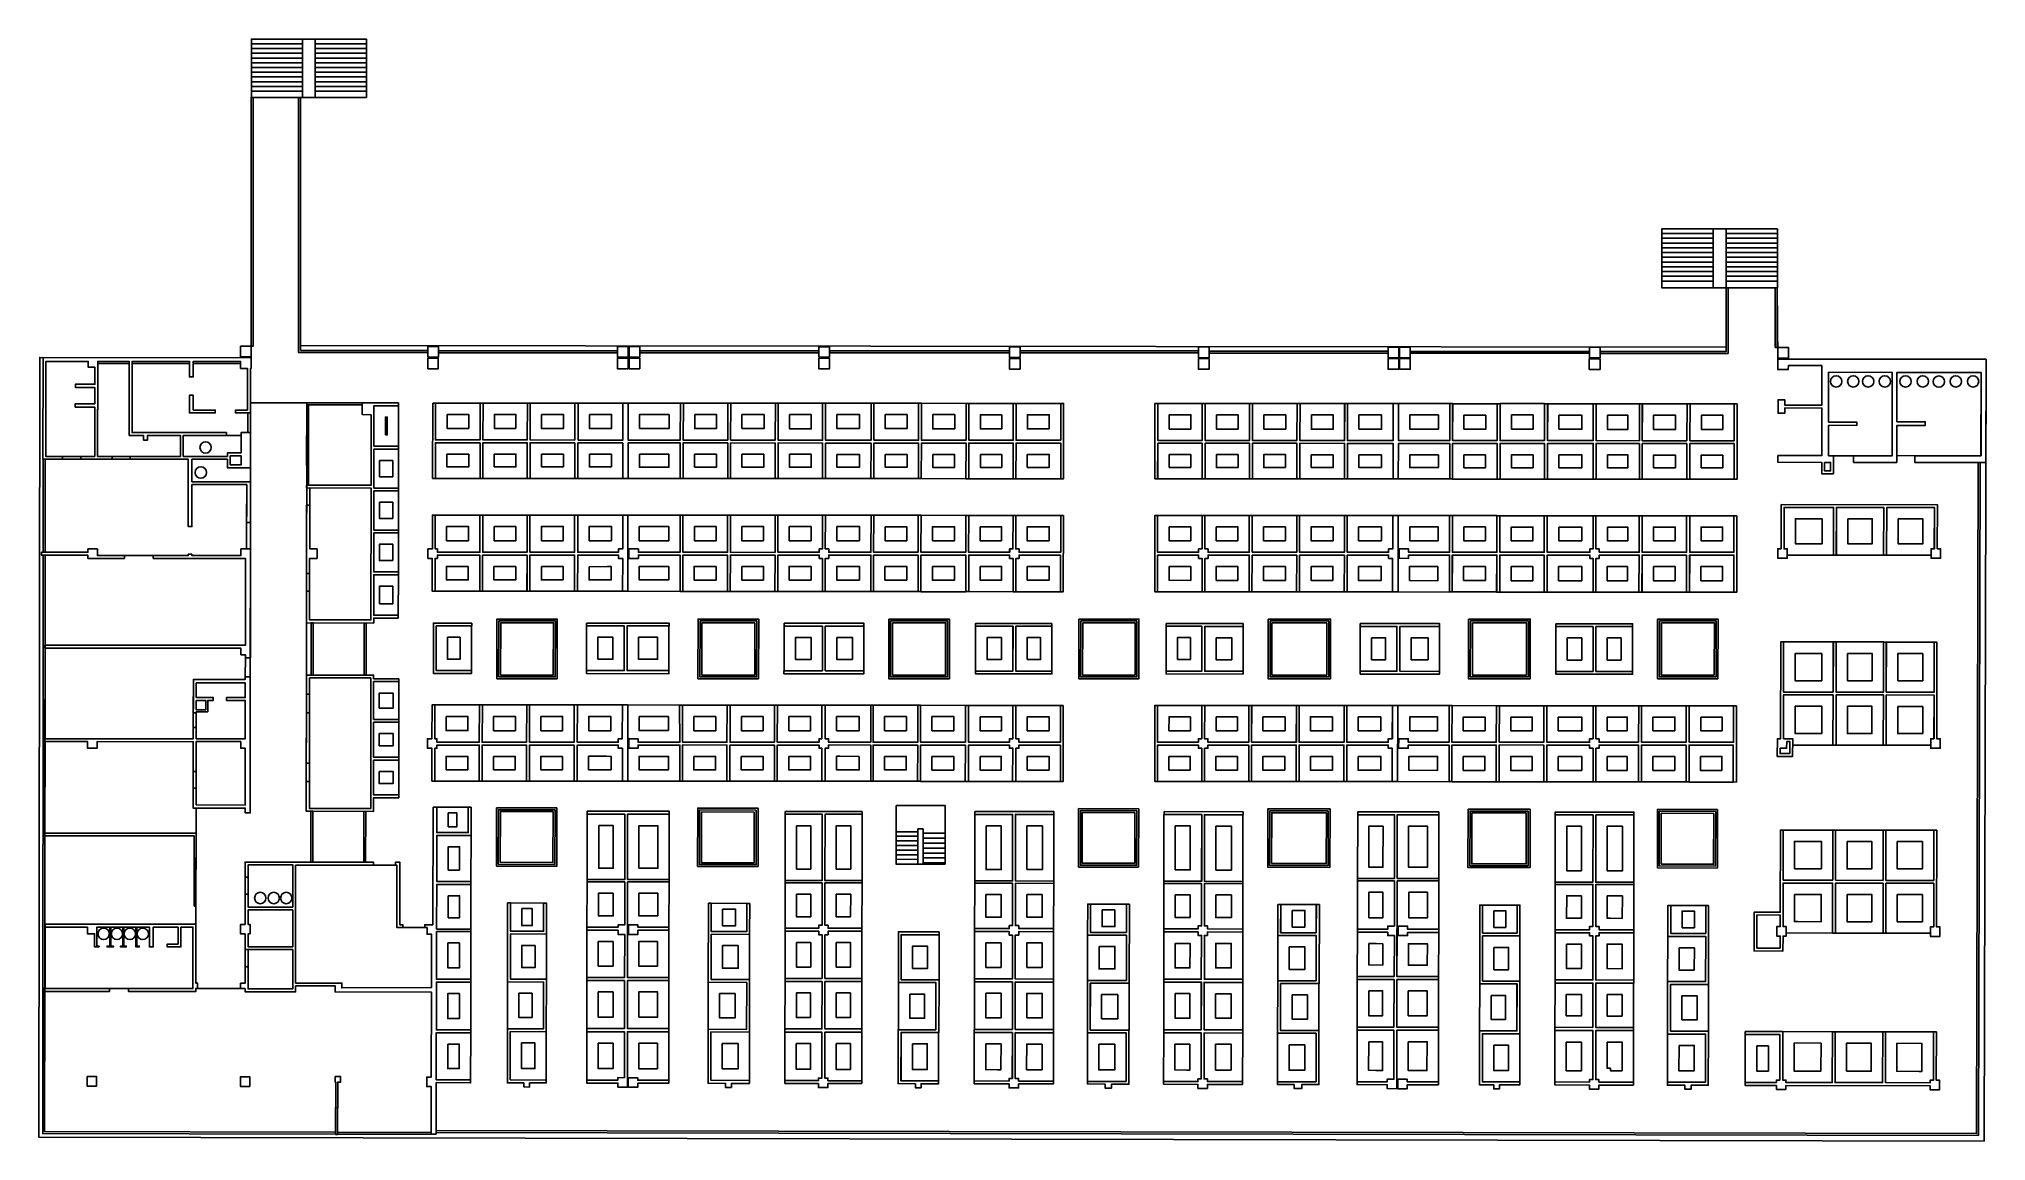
# Model space of a CAD drawing. Header units: millimetres. Extents: x -730 to 9529, y 1457 to 7264.
import ezdxf

# ---------------------------------------------------------------- set-up
doc = ezdxf.new("R2010")
doc.units = ezdxf.units.MM
for name, color, linetype in [('0_VOID', 7, 'Continuous'), ('Coffee', 3, 'Continuous'), ('Curtain wall', 4, 'Continuous'), ('Floor', 3, 'Continuous'), ('Furniture', 2, 'Continuous'), ('Meeting rooms', 1, 'Continuous'), ('Offices', 1, 'Continuous'), ('Railings', 2, 'Continuous'), ('Stairs', 2, 'Continuous'), ('Storage', 40, 'Continuous'), ('Toilets', 40, 'Continuous'), ('Walls', 6, 'Continuous')]:
    doc.layers.add(name, color=color, linetype=linetype)

msp = doc.modelspace()

# ---------------------------------------------------------------- linework, layer by layer
at = {"layer": '0_VOID'}
for points in [[(714, 4188), (984, 4187), (984, 3913), (714, 3913)], [(1702, 3913), (1980, 3913), (1981, 4188), (1703, 4188)], [(3042, 4188), (3041, 3913), (2762, 3913), (2763, 4188)], [(3767, 4188), (4047, 4188), (4047, 3913), (3767, 3913)], [(4769, 4188), (5045, 4188), (5045, 3913), (4768, 3913)], [(5766, 4188), (6055, 4188), (6055, 3913), (5766, 3913)], [(6822, 4188), (7107, 4188), (7107, 3913), (6822, 3913)], [(7818, 4188), (8097, 4188), (8096, 3913), (7818, 3913)], [(982, 3194), (981, 2927), (713, 2927), (713, 3195)], [(1979, 3193), (1701, 3193), (1700, 2926), (1978, 2925)], [(3039, 3191), (2761, 3192), (2760, 2924), (3039, 2924)], [(5044, 3189), (4767, 3189), (4767, 2921), (5043, 2921)], [(6053, 3187), (5765, 3187), (5764, 2920), (6052, 2919)], [(7106, 3186), (6820, 3186), (6819, 2918), (7106, 2918)], [(8094, 3184), (7817, 3185), (7817, 2917), (8093, 2916)]]:
    msp.add_lwpolyline(points, close=True, dxfattribs=at)
at = {"layer": 'Coffee'}
msp.add_lwpolyline([(82, 3212), (83, 3561), (-424, 3562), (-424, 3527), (-474, 3527), (-474, 3562), (-698, 3562), (-699, 3080), (98, 3080), (98, 3212)], close=True, dxfattribs=at)
at = {"layer": 'Curtain wall'}
for points in [[(681, 5337), (973, 5337), (973, 5347), (681, 5347)], [(-697, 4544), (-700, 1507), (833, 1504), (833, 1494), (-710, 1497), (-707, 4544), (-697, 4544)], [(843, 1504), (843, 1494), (1336, 1493), (1336, 1503)]]:
    msp.add_lwpolyline(points, close=True, dxfattribs=at)
msp.add_lwpolyline([(-707, 5050), (-707, 4560), (-697, 4560), (-697, 5050), (-707, 5050)], dxfattribs=at)
at = {"layer": 'Floor'}
msp.add_lwpolyline([(8428, 5953), (8159, 5953), (8159, 5640), (648, 5649), (648, 6956), (388, 6956), (388, 5584), (-726, 5586), (-730, 1477), (9519, 1457), (9529, 5577), (8431, 5578)], close=True, dxfattribs=at)
at = {"layer": 'Furniture'}
for points in [[(1360, 5346), (1595, 5346), (1594, 5152), (1359, 5152)], [(1843, 5152), (1609, 5152), (1610, 5346), (1844, 5346)], [(1858, 5346), (2094, 5346), (2093, 5151), (1858, 5152)], [(2111, 5346), (2347, 5346), (2347, 5151), (2111, 5151)], [(2374, 5151), (2649, 5151), (2650, 5345), (2374, 5346)], [(2665, 5345), (2900, 5345), (2899, 5151), (2664, 5151)], [(2914, 5151), (3149, 5151), (3150, 5345), (2915, 5345)], [(3164, 5345), (3399, 5345), (3399, 5150), (3164, 5151)], [(3654, 5150), (3414, 5150), (3414, 5345), (3654, 5345)], [(3904, 5345), (3669, 5345), (3669, 5151), (3904, 5150)], [(4155, 5150), (3919, 5150), (3919, 5345), (4155, 5344)], [(4403, 5344), (4170, 5344), (4170, 5150), (4403, 5150)], [(4653, 5150), (4418, 5150), (4418, 5344), (4653, 5344)], [(5165, 5149), (5399, 5149), (5399, 5344), (5165, 5344)], [(5414, 5343), (5648, 5343), (5648, 5149), (5414, 5149)], [(5663, 5149), (5898, 5149), (5899, 5343), (5663, 5343)], [(5914, 5343), (6149, 5343), (6149, 5148), (5913, 5149)], [(6164, 5148), (6404, 5148), (6404, 5343), (6164, 5343)], [(6433, 5343), (6703, 5343), (6703, 5148), (6433, 5148)], [(6718, 5148), (6952, 5148), (6953, 5342), (6718, 5342)], [(6969, 5343), (7202, 5343), (7202, 5148), (6968, 5148)], [(7218, 5148), (7459, 5148), (7459, 5342), (7218, 5342)], [(7474, 5342), (7702, 5342), (7702, 5147), (7474, 5148)], [(7717, 5147), (7952, 5147), (7953, 5342), (7717, 5342)], [(7969, 5342), (8202, 5342), (8202, 5147), (7968, 5147)], [(1035, 5118), (1164, 5118), (1165, 5332), (1035, 5332)], [(1095, 5178), (1105, 5178), (1105, 5272), (1095, 5272)], [(1420, 5286), (1534, 5286), (1534, 5212), (1420, 5212)], [(1783, 5212), (1670, 5212), (1670, 5286), (1783, 5286)], [(1918, 5286), (2033, 5286), (2033, 5211), (1918, 5211)], [(2171, 5286), (2287, 5286), (2287, 5211), (2171, 5211)], [(2434, 5211), (2590, 5211), (2590, 5285), (2434, 5285)], [(2725, 5286), (2839, 5286), (2839, 5211), (2725, 5211)], [(2974, 5211), (3090, 5211), (3090, 5285), (2974, 5285)], [(3225, 5285), (3339, 5285), (3339, 5210), (3225, 5210)], [(3594, 5211), (3474, 5211), (3474, 5285), (3594, 5285)], [(3844, 5285), (3729, 5285), (3729, 5211), (3844, 5211)], [(4095, 5210), (3979, 5210), (3979, 5285), (4095, 5285)], [(4343, 5284), (4230, 5284), (4230, 5210), (4343, 5210)], [(4593, 5210), (4478, 5210), (4478, 5284), (4593, 5284)], [(5225, 5209), (5339, 5209), (5339, 5284), (5225, 5284)], [(5474, 5283), (5588, 5283), (5588, 5209), (5474, 5209)], [(5723, 5209), (5839, 5209), (5839, 5283), (5723, 5283)], [(5974, 5283), (6089, 5283), (6089, 5208), (5974, 5208)], [(6224, 5208), (6344, 5208), (6344, 5283), (6224, 5283)], [(6493, 5283), (6643, 5283), (6643, 5208), (6493, 5208)], [(6778, 5208), (6893, 5208), (6893, 5282), (6778, 5282)], [(7029, 5283), (7142, 5283), (7142, 5208), (7029, 5208)], [(7278, 5208), (7399, 5208), (7399, 5282), (7278, 5282)], [(7534, 5282), (7642, 5282), (7642, 5207), (7534, 5207)], [(7777, 5207), (7893, 5207), (7893, 5282), (7777, 5282)], [(8029, 5282), (8142, 5282), (8142, 5207), (8029, 5207)], [(1359, 5137), (1594, 5136), (1594, 4949), (1359, 4949)], [(1609, 4949), (1843, 4949), (1843, 5137), (1609, 5137)], [(2093, 5136), (1858, 5137), (1858, 4949), (2093, 4949)], [(2110, 5136), (2346, 5136), (2346, 4949), (2110, 4949)], [(2374, 5136), (2649, 5136), (2649, 4948), (2374, 4949)], [(2664, 4948), (2899, 4948), (2899, 5136), (2664, 5136)], [(2914, 5136), (3149, 5135), (3149, 4948), (2914, 4948)], [(3164, 5136), (3399, 5135), (3399, 4948), (3164, 4948)], [(3414, 5135), (3654, 5135), (3653, 4948), (3414, 4948)], [(3669, 5135), (3904, 5135), (3904, 4948), (3668, 4948)], [(3919, 5135), (4155, 5135), (4154, 4947), (3918, 4948)], [(4169, 5135), (4403, 5135), (4403, 4947), (4169, 4947)], [(4417, 4947), (4653, 4947), (4653, 5135), (4418, 5135)], [(5399, 4947), (5165, 4947), (5165, 5134), (5399, 5134)], [(5648, 5134), (5414, 5134), (5414, 4946), (5648, 4946)], [(5898, 4946), (5663, 4946), (5663, 5134), (5898, 5134)], [(6149, 5133), (5913, 5134), (5913, 4946), (6149, 4946)], [(6404, 4946), (6164, 4946), (6164, 5133), (6404, 5133)], [(6703, 5133), (6433, 5133), (6432, 4946), (6703, 4946)], [(6952, 4945), (6718, 4945), (6718, 5133), (6952, 5133)], [(7202, 5133), (6968, 5133), (6968, 4945), (7202, 4945)], [(7218, 5133), (7459, 5133), (7459, 4945), (7218, 4945)], [(7474, 5133), (7702, 5132), (7702, 4945), (7474, 4945)], [(7952, 4945), (7717, 4945), (7717, 5132), (7952, 5132)], [(8202, 5132), (7968, 5132), (7968, 4945), (8202, 4945)], [(1164, 4897), (1035, 4898), (1035, 5103), (1164, 5103)], [(1134, 4957), (1065, 4957), (1065, 5043), (1134, 5043)], [(1419, 5077), (1534, 5076), (1534, 5009), (1419, 5009)], [(1669, 5009), (1783, 5009), (1783, 5077), (1669, 5077)], [(2033, 5076), (1918, 5076), (1918, 5009), (2033, 5009)], [(2170, 5076), (2286, 5076), (2286, 5009), (2170, 5009)], [(2434, 5076), (2589, 5076), (2589, 5008), (2434, 5008)], [(2724, 5008), (2839, 5008), (2839, 5076), (2724, 5076)], [(2974, 5076), (3089, 5076), (3089, 5008), (2974, 5008)], [(3224, 5076), (3339, 5076), (3339, 5008), (3224, 5008)], [(3474, 5075), (3593, 5075), (3593, 5008), (3474, 5008)], [(3729, 5075), (3844, 5075), (3844, 5008), (3729, 5008)], [(3979, 5075), (4094, 5075), (4094, 5007), (3979, 5007)], [(4230, 5075), (4343, 5075), (4343, 5007), (4230, 5007)], [(4477, 5007), (4593, 5007), (4593, 5075), (4477, 5075)], [(5339, 5007), (5225, 5007), (5225, 5074), (5339, 5074)], [(5588, 5074), (5474, 5074), (5474, 5006), (5588, 5006)], [(5838, 5006), (5723, 5006), (5723, 5074), (5838, 5074)], [(6089, 5073), (5973, 5073), (5973, 5006), (6089, 5006)], [(6344, 5006), (6224, 5006), (6224, 5073), (6344, 5073)], [(6643, 5073), (6492, 5073), (6492, 5006), (6643, 5006)], [(6892, 5005), (6778, 5005), (6778, 5073), (6892, 5073)], [(7142, 5073), (7028, 5073), (7028, 5005), (7142, 5005)], [(7278, 5073), (7399, 5073), (7399, 5005), (7278, 5005)], [(7534, 5073), (7642, 5073), (7642, 5005), (7534, 5005)], [(7892, 5005), (7777, 5005), (7777, 5072), (7892, 5072)], [(8142, 5072), (8028, 5072), (8028, 5005), (8142, 5005)], [(1164, 4677), (1034, 4677), (1035, 4883), (1164, 4883)], [(1134, 4737), (1065, 4737), (1065, 4823), (1134, 4823)], [(1358, 4756), (1358, 4577), (1369, 4577), (1369, 4560), (1593, 4560), (1593, 4756)], [(1608, 4756), (1842, 4756), (1842, 4560), (1608, 4560)], [(1857, 4560), (2092, 4560), (2092, 4756), (1857, 4756)], [(2346, 4577), (2323, 4577), (2323, 4560), (2109, 4560), (2109, 4756), (2346, 4756)], [(2373, 4756), (2373, 4577), (2428, 4577), (2428, 4560), (2648, 4560), (2649, 4755)], [(2663, 4755), (2898, 4755), (2898, 4560), (2663, 4560)], [(3148, 4559), (2913, 4560), (2913, 4755), (3148, 4755)], [(3163, 4755), (3163, 4560), (3381, 4560), (3381, 4577), (3398, 4577), (3399, 4755)], [(3653, 4560), (3431, 4560), (3431, 4577), (3413, 4577), (3414, 4755), (3654, 4755)], [(3668, 4755), (3903, 4755), (3902, 4560), (3667, 4560)], [(3917, 4560), (4153, 4560), (4154, 4754), (3918, 4755)], [(4169, 4754), (4402, 4754), (4401, 4577), (4385, 4577), (4385, 4560), (4168, 4560)], [(4653, 4560), (4434, 4560), (4435, 4577), (4416, 4577), (4416, 4754), (4653, 4754)], [(5164, 4754), (5164, 4560), (5380, 4560), (5380, 4577), (5389, 4577), (5398, 4577), (5398, 4754)], [(5413, 4753), (5413, 4577), (5430, 4577), (5430, 4560), (5647, 4560), (5647, 4753)], [(5662, 4753), (5897, 4753), (5897, 4560), (5662, 4561)], [(6148, 4560), (5912, 4560), (5912, 4753), (6148, 4753)], [(6163, 4753), (6163, 4560), (6381, 4560), (6381, 4577), (6403, 4577), (6403, 4753)], [(6432, 4753), (6431, 4577), (6486, 4577), (6486, 4560), (6702, 4560), (6702, 4753)], [(6717, 4753), (6951, 4753), (6951, 4560), (6717, 4560)], [(6967, 4560), (7201, 4560), (7201, 4752), (6967, 4752)], [(7217, 4752), (7217, 4560), (7441, 4560), (7441, 4577), (7458, 4577), (7458, 4752)], [(7473, 4752), (7473, 4577), (7491, 4577), (7491, 4560), (7701, 4560), (7701, 4752)], [(7716, 4560), (7951, 4560), (7951, 4752), (7716, 4752)], [(8200, 4560), (7967, 4560), (7967, 4752), (8200, 4752)], [(8725, 4796), (8464, 4796), (8464, 4578), (8481, 4578), (8481, 4545), (8725, 4545)], [(8665, 4736), (8524, 4736), (8524, 4638), (8524, 4605), (8541, 4605), (8665, 4605)], [(8740, 4796), (8990, 4795), (8989, 4545), (8740, 4545)], [(8800, 4736), (8929, 4736), (8929, 4605), (8800, 4605)], [(9005, 4795), (9004, 4545), (9239, 4545), (9239, 4578), (9256, 4578), (9257, 4795)], [(9065, 4735), (9065, 4605), (9179, 4605), (9196, 4605), (9196, 4638), (9196, 4735)], [(1164, 4456), (1034, 4456), (1034, 4662), (1164, 4662)], [(1418, 4696), (1418, 4637), (1418, 4620), (1429, 4620), (1533, 4620), (1533, 4696)], [(1668, 4696), (1782, 4696), (1782, 4620), (1668, 4620)], [(1917, 4620), (2032, 4620), (2032, 4696), (1917, 4696)], [(2286, 4637), (2286, 4620), (2263, 4620), (2169, 4620), (2169, 4696), (2286, 4696)], [(2433, 4696), (2433, 4637), (2433, 4620), (2488, 4620), (2588, 4620), (2588, 4696)], [(2723, 4695), (2838, 4695), (2838, 4620), (2723, 4620)], [(3088, 4620), (2973, 4620), (2973, 4695), (3088, 4695)], [(3223, 4695), (3223, 4620), (3321, 4620), (3338, 4620), (3338, 4637), (3338, 4695)], [(3593, 4620), (3491, 4620), (3473, 4620), (3473, 4637), (3474, 4695), (3594, 4695)], [(3728, 4694), (3842, 4694), (3842, 4620), (3728, 4620)], [(3977, 4620), (4094, 4620), (4094, 4694), (3977, 4694)], [(4228, 4694), (4342, 4694), (4341, 4637), (4341, 4620), (4325, 4620), (4228, 4620)], [(4592, 4620), (4495, 4620), (4476, 4620), (4476, 4637), (4477, 4694), (4593, 4694)], [(5224, 4694), (5224, 4620), (5320, 4620), (5338, 4620), (5338, 4637), (5338, 4694)], [(5473, 4693), (5473, 4637), (5473, 4620), (5490, 4620), (5587, 4620), (5587, 4693)], [(5722, 4693), (5837, 4693), (5837, 4620), (5722, 4620)], [(6088, 4620), (5972, 4620), (5972, 4693), (6088, 4693)], [(6223, 4693), (6223, 4620), (6321, 4620), (6343, 4620), (6343, 4637), (6343, 4693)], [(6492, 4693), (6492, 4637), (6492, 4620), (6546, 4620), (6642, 4620), (6642, 4693)], [(6777, 4693), (6891, 4693), (6891, 4620), (6777, 4620)], [(7027, 4620), (7141, 4620), (7141, 4692), (7027, 4692)], [(7277, 4692), (7277, 4620), (7381, 4620), (7398, 4620), (7398, 4637), (7398, 4692)], [(7534, 4692), (7534, 4637), (7534, 4620), (7551, 4620), (7641, 4620), (7641, 4692)], [(7776, 4620), (7891, 4620), (7891, 4692), (7776, 4692)], [(8140, 4620), (8027, 4620), (8027, 4692), (8140, 4692)], [(1134, 4516), (1064, 4516), (1064, 4602), (1134, 4602)], [(1369, 4545), (1369, 4527), (1357, 4527), (1357, 4354), (1592, 4354), (1593, 4544)], [(1842, 4544), (1607, 4545), (1607, 4354), (1842, 4354)], [(1856, 4545), (2092, 4545), (2091, 4354), (1857, 4354)], [(2109, 4545), (2108, 4354), (2345, 4354), (2346, 4527), (2323, 4527), (2323, 4545)], [(2428, 4545), (2428, 4527), (2373, 4527), (2373, 4354), (2648, 4353), (2648, 4545)], [(2897, 4545), (2663, 4545), (2662, 4353), (2897, 4353)], [(2913, 4545), (3148, 4545), (3147, 4353), (2912, 4353)], [(3381, 4545), (3381, 4527), (3398, 4527), (3398, 4353), (3162, 4353), (3163, 4545)], [(3431, 4545), (3431, 4527), (3413, 4527), (3413, 4353), (3653, 4353), (3653, 4545)], [(3667, 4545), (3902, 4545), (3902, 4353), (3667, 4353)], [(3917, 4545), (4153, 4545), (4153, 4352), (3917, 4352)], [(4169, 4545), (4169, 4353), (4402, 4352), (4402, 4527), (4384, 4527), (4384, 4541), (4384, 4545)], [(4434, 4545), (4434, 4527), (4417, 4527), (4417, 4352), (4652, 4352), (4652, 4545)], [(5164, 4545), (5164, 4352), (5398, 4352), (5398, 4527), (5380, 4527), (5380, 4545)], [(5430, 4545), (5430, 4527), (5413, 4527), (5413, 4351), (5646, 4351), (5647, 4545)], [(5897, 4544), (5662, 4545), (5661, 4351), (5896, 4351)], [(5912, 4545), (6148, 4544), (6147, 4351), (5911, 4351)], [(6163, 4545), (6162, 4351), (6402, 4351), (6402, 4527), (6381, 4527), (6381, 4545)], [(6702, 4545), (6486, 4545), (6486, 4527), (6431, 4528), (6431, 4351), (6701, 4350)], [(6951, 4545), (6716, 4545), (6716, 4351), (6951, 4351)], [(6967, 4545), (7200, 4545), (7200, 4350), (6967, 4350)], [(7217, 4545), (7441, 4545), (7441, 4527), (7458, 4527), (7458, 4350), (7216, 4350)], [(7701, 4545), (7491, 4545), (7491, 4527), (7473, 4527), (7473, 4350), (7700, 4349)], [(7716, 4545), (7950, 4545), (7950, 4350), (7716, 4350)], [(7966, 4350), (8200, 4350), (8200, 4545), (7966, 4545)], [(1034, 4228), (1163, 4228), (1164, 4441), (1034, 4441)], [(1429, 4485), (1417, 4485), (1417, 4467), (1417, 4414), (1532, 4414), (1532, 4484)], [(1782, 4484), (1667, 4484), (1667, 4414), (1782, 4414)], [(1917, 4485), (2031, 4485), (2031, 4414), (1917, 4414)], [(2168, 4483), (2168, 4414), (2285, 4414), (2285, 4467), (2285, 4484), (2263, 4484)], [(2488, 4485), (2433, 4485), (2433, 4467), (2433, 4414), (2588, 4414), (2588, 4485)], [(2838, 4485), (2722, 4485), (2722, 4413), (2838, 4413)], [(2973, 4485), (3087, 4485), (3087, 4413), (2973, 4413)], [(3321, 4485), (3338, 4485), (3338, 4467), (3338, 4413), (3222, 4413), (3222, 4485)], [(3491, 4485), (3473, 4485), (3473, 4467), (3473, 4413), (3593, 4413), (3593, 4485)], [(3727, 4485), (3842, 4485), (3842, 4413), (3727, 4413)], [(3977, 4485), (4093, 4485), (4093, 4412), (3977, 4412)], [(4229, 4485), (4229, 4412), (4342, 4412), (4342, 4467), (4342, 4485), (4324, 4485)], [(4494, 4485), (4477, 4485), (4477, 4467), (4477, 4412), (4592, 4412), (4592, 4485)], [(5224, 4485), (5224, 4412), (5338, 4411), (5338, 4467), (5338, 4485), (5320, 4485)], [(5490, 4485), (5473, 4485), (5473, 4467), (5473, 4411), (5586, 4411), (5586, 4485)], [(5837, 4484), (5721, 4484), (5721, 4411), (5837, 4411)], [(5972, 4485), (6087, 4485), (6087, 4411), (5972, 4411)], [(6222, 4485), (6222, 4411), (6342, 4411), (6342, 4468), (6342, 4485), (6321, 4485)], [(6641, 4485), (6546, 4485), (6491, 4485), (6491, 4467), (6491, 4411), (6641, 4410)], [(6891, 4485), (6776, 4485), (6776, 4411), (6891, 4411)], [(7027, 4485), (7140, 4485), (7140, 4410), (7027, 4410)], [(7276, 4485), (7381, 4485), (7398, 4485), (7398, 4467), (7398, 4410), (7276, 4410)], [(7640, 4485), (7551, 4485), (7533, 4485), (7533, 4467), (7533, 4410), (7640, 4410)], [(7776, 4485), (7890, 4485), (7890, 4410), (7776, 4410)], [(8026, 4410), (8140, 4410), (8140, 4485), (8026, 4485)], [(1064, 4288), (1134, 4288), (1134, 4381), (1064, 4381)], [(1363, 4172), (1549, 4172), (1549, 3936), (1363, 3936)], [(1423, 4112), (1489, 4112), (1489, 3996), (1423, 3996)], [(2154, 3936), (2354, 3936), (2354, 4172), (2154, 4172)], [(2214, 3996), (2294, 3996), (2294, 4112), (2214, 4112)], [(2369, 4172), (2589, 4172), (2589, 3936), (2369, 3936)], [(2429, 4112), (2529, 4112), (2529, 3996), (2429, 3996)], [(3398, 3935), (3196, 3935), (3196, 4171), (3398, 4171)], [(3338, 3995), (3256, 3995), (3256, 4111), (3338, 4111)], [(3413, 4171), (3616, 4171), (3616, 3935), (3413, 3935)], [(3473, 4111), (3556, 4111), (3556, 3995), (3473, 3995)], [(4205, 4170), (4401, 4170), (4401, 3934), (4205, 3934)], [(4265, 4110), (4341, 4110), (4341, 3994), (4265, 3994)], [(4416, 3934), (4607, 3934), (4607, 4170), (4416, 4170)], [(4476, 3994), (4547, 3994), (4547, 4110), (4476, 4110)], [(5208, 3934), (5397, 3934), (5397, 4170), (5208, 4170)], [(5268, 3994), (5337, 3994), (5337, 4110), (5268, 4110)], [(5412, 4169), (5614, 4169), (5614, 3933), (5412, 3933)], [(5472, 4109), (5554, 4109), (5554, 3993), (5472, 3993)], [(6231, 4169), (6425, 4169), (6425, 3933), (6231, 3933)], [(6291, 4109), (6365, 4109), (6365, 3993), (6291, 3993)], [(6440, 3933), (6649, 3932), (6649, 4169), (6440, 4169)], [(6500, 3993), (6589, 3993), (6589, 4109), (6500, 4109)], [(7458, 3932), (7262, 3932), (7262, 4168), (7458, 4168)], [(7398, 3992), (7322, 3992), (7322, 4108), (7398, 4108)], [(7473, 4168), (7666, 4168), (7666, 3932), (7473, 3932)], [(7533, 4108), (7606, 4108), (7606, 3992), (7533, 3992)], [(8462, 4087), (8723, 4087), (8723, 3823), (8462, 3823)], [(8522, 4027), (8663, 4027), (8663, 3883), (8522, 3883)], [(8739, 4087), (8988, 4087), (8988, 3822), (8738, 3823)], [(8799, 4027), (8928, 4027), (8928, 3883), (8799, 3883)], [(9003, 3823), (9255, 3823), (9255, 4086), (9003, 4086)], [(9063, 3883), (9195, 3883), (9195, 4026), (9063, 4026)], [(1166, 3679), (1033, 3679), (1033, 3878), (1166, 3878)], [(1136, 3739), (1063, 3739), (1063, 3818), (1136, 3818)], [(8462, 3809), (8462, 3577), (8510, 3577), (8510, 3544), (8722, 3544), (8723, 3808)], [(8738, 3808), (8988, 3808), (8987, 3544), (8738, 3544)], [(9003, 3808), (9255, 3807), (9255, 3577), (9237, 3577), (9237, 3544), (9002, 3544)], [(1356, 3755), (1591, 3755), (1590, 3559), (1367, 3559), (1367, 3577), (1355, 3577)], [(1415, 3695), (1530, 3695), (1530, 3620), (1427, 3620), (1415, 3620), (1415, 3637)], [(1605, 3559), (1839, 3559), (1840, 3755), (1606, 3755)], [(1665, 3619), (1780, 3619), (1780, 3695), (1665, 3695)], [(1855, 3755), (2090, 3755), (2089, 3559), (1854, 3559)], [(1915, 3695), (2029, 3695), (2029, 3619), (1915, 3619)], [(2322, 3577), (2343, 3577), (2344, 3755), (2107, 3755), (2106, 3559), (2322, 3559)], [(2283, 3619), (2283, 3637), (2283, 3695), (2167, 3695), (2167, 3619), (2262, 3619)], [(2372, 3755), (2372, 3577), (2427, 3577), (2427, 3559), (2647, 3559), (2645, 3754)], [(2432, 3695), (2432, 3637), (2432, 3620), (2487, 3620), (2586, 3621), (2586, 3694)], [(2661, 3559), (2895, 3559), (2896, 3754), (2661, 3754)], [(2721, 3619), (2836, 3619), (2836, 3694), (2721, 3694)], [(2911, 3754), (3145, 3754), (3145, 3559), (2911, 3559)], [(2971, 3694), (3085, 3694), (3085, 3619), (2971, 3619)], [(3161, 3754), (3160, 3559), (3380, 3559), (3380, 3577), (3395, 3577), (3395, 3754)], [(3221, 3694), (3221, 3619), (3320, 3619), (3335, 3619), (3335, 3637), (3335, 3694)], [(3412, 3754), (3412, 3577), (3430, 3577), (3430, 3559), (3644, 3559), (3652, 3559), (3652, 3754)], [(3472, 3694), (3472, 3637), (3472, 3619), (3490, 3619), (3592, 3619), (3592, 3694)], [(3665, 3559), (3900, 3559), (3900, 3754), (3665, 3754)], [(3725, 3619), (3840, 3619), (3840, 3694), (3725, 3694)], [(3915, 3754), (4151, 3753), (4151, 3559), (3915, 3559)], [(3975, 3694), (4091, 3694), (4091, 3619), (3975, 3619)], [(4168, 3753), (4168, 3559), (4383, 3559), (4383, 3577), (4401, 3577), (4401, 3753)], [(4228, 3693), (4228, 3619), (4323, 3619), (4341, 3619), (4341, 3637), (4341, 3693)], [(4652, 3559), (4433, 3559), (4433, 3577), (4417, 3577), (4417, 3753), (4652, 3753)], [(4592, 3619), (4493, 3619), (4477, 3619), (4477, 3637), (4477, 3693), (4592, 3693)], [(5379, 3577), (5379, 3559), (5177, 3559), (5163, 3559), (5164, 3753), (5397, 3753), (5396, 3577)], [(5412, 3752), (5411, 3577), (5429, 3577), (5429, 3559), (5644, 3559), (5645, 3752)], [(5659, 3559), (5895, 3559), (5895, 3752), (5659, 3752)], [(6146, 3753), (5909, 3753), (5909, 3559), (6146, 3559)], [(6086, 3693), (5969, 3693), (5969, 3619), (6086, 3619)], [(6401, 3752), (6161, 3752), (6161, 3559), (6379, 3559), (6379, 3577), (6399, 3577)], [(6484, 3577), (6484, 3559), (6699, 3559), (6700, 3752), (6429, 3752), (6429, 3577)], [(6714, 3559), (6948, 3559), (6949, 3751), (6715, 3752)], [(6965, 3751), (7199, 3751), (7198, 3559), (6964, 3559)], [(7215, 3751), (7215, 3559), (7440, 3559), (7440, 3577), (7458, 3577), (7458, 3751)], [(7473, 3751), (7473, 3577), (7490, 3577), (7490, 3559), (7698, 3559), (7699, 3751)], [(7713, 3559), (7948, 3559), (7949, 3751), (7713, 3751)], [(7965, 3751), (8198, 3751), (8198, 3559), (7965, 3559)], [(8522, 3748), (8522, 3637), (8522, 3604), (8570, 3604), (8663, 3604), (8663, 3748)], [(8798, 3748), (8927, 3748), (8927, 3604), (8798, 3604)], [(9063, 3747), (9195, 3747), (9195, 3637), (9195, 3604), (9177, 3604), (9063, 3604)], [(1033, 3480), (1166, 3480), (1166, 3664), (1033, 3664)], [(1063, 3540), (1136, 3540), (1136, 3604), (1063, 3604)], [(5337, 3619), (5319, 3619), (5223, 3619), (5224, 3693), (5337, 3693), (5337, 3637)], [(5472, 3692), (5472, 3637), (5472, 3619), (5489, 3619), (5584, 3619), (5584, 3692)], [(5719, 3619), (5835, 3619), (5835, 3692), (5719, 3692)], [(6340, 3692), (6221, 3692), (6221, 3619), (6319, 3619), (6339, 3619), (6339, 3637)], [(6492, 3619), (6544, 3619), (6639, 3619), (6639, 3692), (6492, 3692), (6492, 3637)], [(6774, 3619), (6889, 3619), (6889, 3691), (6774, 3691)], [(7025, 3691), (7138, 3691), (7138, 3619), (7025, 3619)], [(7275, 3691), (7275, 3619), (7380, 3619), (7398, 3619), (7398, 3637), (7398, 3691)], [(7533, 3691), (7533, 3637), (7533, 3619), (7550, 3619), (7638, 3619), (7638, 3691)], [(7773, 3619), (7889, 3619), (7889, 3691), (7773, 3691)], [(8025, 3691), (8138, 3691), (8138, 3619), (8025, 3619)], [(1367, 3544), (1367, 3527), (1355, 3527), (1355, 3354), (1590, 3354), (1590, 3544)], [(1605, 3544), (1839, 3544), (1839, 3354), (1605, 3354)], [(2089, 3544), (1854, 3544), (1854, 3354), (2089, 3354)], [(2106, 3354), (2344, 3354), (2344, 3527), (2322, 3527), (2322, 3544), (2106, 3544)], [(2372, 3527), (2427, 3527), (2427, 3544), (2647, 3544), (2647, 3353), (2372, 3354)], [(2660, 3545), (2895, 3544), (2895, 3353), (2660, 3353)], [(2910, 3544), (3145, 3544), (3145, 3353), (2910, 3353)], [(3160, 3544), (3160, 3353), (3395, 3353), (3395, 3527), (3380, 3527), (3380, 3544)], [(3652, 3544), (3430, 3545), (3430, 3527), (3412, 3527), (3412, 3353), (3652, 3353)], [(3665, 3544), (3900, 3544), (3899, 3353), (3666, 3353)], [(3915, 3544), (4151, 3544), (4150, 3352), (3915, 3352)], [(4168, 3544), (4168, 3352), (4400, 3352), (4401, 3527), (4383, 3527), (4383, 3544)], [(4433, 3544), (4433, 3527), (4417, 3527), (4417, 3352), (4652, 3352), (4652, 3544)], [(5163, 3544), (5163, 3352), (5396, 3352), (5396, 3527), (5379, 3527), (5379, 3544)], [(5429, 3544), (5429, 3527), (5411, 3527), (5411, 3351), (5644, 3351), (5644, 3544)], [(5894, 3351), (5659, 3351), (5659, 3544), (5894, 3544)], [(5909, 3544), (6145, 3544), (6145, 3351), (5909, 3351)], [(6160, 3544), (6160, 3351), (6400, 3351), (6400, 3527), (6379, 3527), (6379, 3544)], [(6484, 3544), (6484, 3527), (6428, 3527), (6428, 3351), (6699, 3350), (6699, 3544)], [(6948, 3350), (6714, 3350), (6714, 3544), (6948, 3544)], [(7198, 3544), (6964, 3545), (6964, 3350), (7198, 3350)], [(7214, 3544), (7214, 3350), (7458, 3350), (7458, 3527), (7440, 3527), (7440, 3544)], [(7698, 3544), (7490, 3544), (7490, 3527), (7473, 3527), (7473, 3350), (7698, 3350)], [(7713, 3544), (7948, 3544), (7948, 3350), (7713, 3350)], [(7964, 3544), (8197, 3544), (8197, 3349), (7964, 3349)], [(1033, 3465), (1166, 3465), (1166, 3281), (1033, 3281)], [(1063, 3405), (1136, 3405), (1136, 3341), (1063, 3341)], [(1427, 3484), (1415, 3484), (1415, 3467), (1415, 3414), (1530, 3414), (1530, 3484)], [(1665, 3484), (1779, 3484), (1779, 3414), (1665, 3414)], [(2029, 3484), (1914, 3484), (1914, 3414), (2029, 3414)], [(2166, 3485), (2166, 3414), (2284, 3414), (2284, 3467), (2284, 3484), (2262, 3485)], [(2432, 3467), (2432, 3484), (2487, 3484), (2587, 3484), (2587, 3414), (2432, 3414)], [(2720, 3484), (2835, 3484), (2835, 3413), (2720, 3413)], [(2970, 3484), (3085, 3484), (3085, 3413), (2970, 3413)], [(3220, 3484), (3220, 3413), (3335, 3413), (3335, 3467), (3335, 3484), (3320, 3484)], [(3592, 3484), (3490, 3485), (3472, 3485), (3472, 3467), (3472, 3413), (3592, 3413)], [(3725, 3484), (3839, 3484), (3839, 3413), (3725, 3413)], [(3975, 3484), (4090, 3484), (4090, 3412), (3975, 3412)], [(4228, 3484), (4228, 3412), (4340, 3412), (4340, 3467), (4340, 3484), (4323, 3484)], [(4493, 3484), (4477, 3484), (4477, 3467), (4477, 3412), (4592, 3412), (4592, 3484)], [(5223, 3484), (5223, 3412), (5336, 3412), (5336, 3467), (5336, 3484), (5319, 3484)], [(5489, 3484), (5471, 3484), (5471, 3467), (5471, 3411), (5584, 3411), (5584, 3484)], [(5834, 3411), (5719, 3411), (5719, 3484), (5834, 3484)], [(5969, 3484), (6085, 3484), (6085, 3411), (5969, 3411)], [(6220, 3484), (6220, 3411), (6340, 3411), (6340, 3467), (6340, 3484), (6319, 3484)], [(6544, 3484), (6488, 3484), (6488, 3467), (6488, 3411), (6639, 3410), (6639, 3484)], [(6888, 3410), (6774, 3410), (6774, 3484), (6888, 3484)], [(7138, 3484), (7024, 3484), (7024, 3410), (7138, 3410)], [(7274, 3484), (7274, 3410), (7398, 3410), (7398, 3467), (7398, 3484), (7380, 3484)], [(7638, 3484), (7550, 3484), (7533, 3484), (7533, 3467), (7533, 3410), (7638, 3410)], [(7773, 3484), (7888, 3484), (7888, 3410), (7773, 3410)], [(8024, 3484), (8137, 3484), (8137, 3410), (8024, 3410)], [(1366, 3216), (1532, 3216), (1532, 3083), (1366, 3083)], [(1426, 3186), (1472, 3186), (1472, 3113), (1426, 3113)], [(2159, 3180), (2356, 3180), (2356, 2835), (2158, 2836)], [(2219, 3120), (2296, 3120), (2296, 2895), (2219, 2895)], [(2371, 2835), (2590, 2835), (2591, 3179), (2371, 3180)], [(2431, 2895), (2531, 2895), (2531, 3119), (2431, 3119)], [(3202, 3179), (3397, 3179), (3396, 2830), (3202, 2830)], [(3262, 3119), (3336, 3119), (3336, 2890), (3262, 2890)], [(3411, 2830), (3607, 2830), (3607, 3179), (3412, 3179)], [(3471, 2890), (3547, 2890), (3547, 3119), (3471, 3119)], [(4200, 3178), (4400, 3178), (4400, 2828), (4200, 2828)], [(4260, 3118), (4340, 3118), (4340, 2888), (4260, 2888)], [(4415, 2828), (4617, 2827), (4617, 3178), (4415, 3178)], [(4475, 2888), (4557, 2888), (4557, 3118), (4475, 3118)], [(5197, 2826), (5396, 2826), (5396, 3178), (5197, 3178)], [(5257, 2886), (5336, 2886), (5336, 3118), (5257, 3118)], [(5411, 3177), (5613, 3177), (5613, 2825), (5411, 2825)], [(5471, 3117), (5553, 3117), (5553, 2885), (5471, 2885)], [(6412, 3177), (6218, 3177), (6217, 2841), (6411, 2840)], [(6352, 3117), (6277, 3117), (6277, 2900), (6351, 2900)], [(6426, 3177), (6646, 3177), (6645, 2840), (6426, 2841)], [(6486, 3117), (6585, 3117), (6585, 2900), (6486, 2900)], [(7259, 3176), (7259, 2822), (7457, 2822), (7458, 3176)], [(7319, 3116), (7319, 2882), (7397, 2882), (7397, 3116)], [(7473, 3176), (7472, 2821), (7673, 2821), (7673, 3176)], [(7532, 3116), (7532, 2882), (7613, 2881), (7613, 3116)], [(8459, 2832), (8721, 2832), (8721, 3096), (8460, 3096)], [(8736, 3096), (8986, 3095), (8986, 2831), (8736, 2832)], [(9001, 3095), (9253, 3095), (9253, 2831), (9001, 2831)], [(1546, 2825), (1366, 2825), (1366, 3068), (1547, 3068)], [(1486, 2885), (1426, 2885), (1426, 3008), (1486, 3008)], [(8519, 2892), (8661, 2892), (8661, 3036), (8519, 3036)], [(8796, 3036), (8926, 3036), (8926, 2891), (8796, 2891)], [(9061, 3035), (9193, 3035), (9193, 2891), (9061, 2891)], [(1366, 2810), (1546, 2810), (1546, 2574), (1365, 2574)], [(2356, 2823), (2158, 2823), (2157, 2584), (2321, 2584), (2321, 2596), (2356, 2596)], [(2371, 2823), (2371, 2596), (2426, 2596), (2426, 2584), (2589, 2584), (2590, 2823)], [(3396, 2594), (3378, 2594), (3378, 2579), (3201, 2579), (3202, 2818), (3396, 2818)], [(3411, 2818), (3411, 2594), (3428, 2594), (3428, 2579), (3606, 2579), (3607, 2818)], [(4200, 2816), (4400, 2816), (4400, 2593), (4382, 2593), (4382, 2577), (4199, 2577)], [(5410, 2814), (5613, 2813), (5613, 2574), (5427, 2575), (5427, 2591), (5410, 2591)], [(6217, 2829), (6217, 2574), (6376, 2573), (6376, 2590), (6411, 2590), (6411, 2828)], [(6426, 2828), (6426, 2590), (6481, 2590), (6481, 2573), (6645, 2573), (6645, 2828)], [(7457, 2810), (7259, 2810), (7258, 2571), (7440, 2571), (7440, 2588), (7457, 2588)], [(7473, 2810), (7472, 2588), (7490, 2588), (7490, 2571), (7672, 2570), (7673, 2809)], [(8459, 2817), (8720, 2817), (8720, 2553), (8476, 2554), (8476, 2587), (8459, 2587)], [(8736, 2817), (8986, 2816), (8986, 2553), (8736, 2553)], [(9001, 2816), (9000, 2553), (9235, 2553), (9235, 2586), (9253, 2586), (9253, 2816)], [(1426, 2750), (1486, 2750), (1486, 2634), (1426, 2634)], [(1754, 2712), (1929, 2711), (1929, 2563), (1754, 2564)], [(1814, 2682), (1869, 2682), (1869, 2593), (1814, 2593)], [(2296, 2763), (2218, 2763), (2218, 2644), (2261, 2644), (2296, 2644), (2296, 2656)], [(2431, 2763), (2431, 2656), (2431, 2644), (2486, 2644), (2530, 2644), (2530, 2763)], [(2812, 2710), (3000, 2709), (2999, 2561), (2811, 2562)], [(2872, 2680), (2939, 2680), (2939, 2591), (2872, 2591)], [(3336, 2654), (3336, 2639), (3319, 2639), (3261, 2639), (3262, 2758), (3336, 2758)], [(3471, 2758), (3471, 2654), (3471, 2639), (3488, 2639), (3546, 2639), (3547, 2758)], [(4259, 2756), (4340, 2756), (4340, 2653), (4340, 2637), (4322, 2637), (4259, 2637)], [(4475, 2653), (4475, 2637), (4492, 2637), (4556, 2637), (4556, 2756), (4475, 2756)], [(4811, 2705), (4999, 2705), (4999, 2557), (4811, 2557)], [(4871, 2675), (4939, 2675), (4939, 2587), (4871, 2587)], [(5335, 2651), (5335, 2635), (5317, 2635), (5257, 2635), (5257, 2754), (5335, 2754)], [(5470, 2754), (5553, 2754), (5553, 2635), (5487, 2635), (5470, 2635), (5470, 2651)], [(5813, 2703), (6000, 2703), (6000, 2555), (5813, 2555)], [(5873, 2673), (5940, 2673), (5940, 2585), (5873, 2585)], [(6277, 2768), (6277, 2634), (6316, 2634), (6351, 2634), (6351, 2650), (6351, 2768)], [(6488, 2768), (6488, 2650), (6488, 2633), (6541, 2633), (6585, 2633), (6585, 2768)], [(6876, 2701), (7058, 2701), (7058, 2553), (6876, 2553)], [(6936, 2671), (6998, 2671), (6998, 2583), (6936, 2583)], [(7397, 2750), (7319, 2750), (7318, 2631), (7380, 2631), (7397, 2631), (7397, 2648)], [(7532, 2750), (7532, 2648), (7532, 2631), (7550, 2631), (7612, 2630), (7613, 2749)], [(7867, 2551), (8052, 2551), (8052, 2699), (7867, 2699)], [(7927, 2581), (7992, 2581), (7992, 2669), (7927, 2669)], [(8519, 2757), (8660, 2757), (8660, 2613), (8536, 2614), (8519, 2614), (8519, 2647)], [(8796, 2757), (8926, 2757), (8926, 2613), (8796, 2613)], [(9061, 2756), (9061, 2613), (9175, 2613), (9193, 2613), (9193, 2646), (9193, 2756)], [(2157, 2568), (2157, 2319), (2355, 2319), (2356, 2546), (2321, 2546), (2321, 2568)], [(2589, 2568), (2589, 2319), (2370, 2319), (2371, 2546), (2426, 2546), (2426, 2568)], [(1365, 2561), (1546, 2561), (1545, 2310), (1364, 2310)], [(1425, 2501), (1485, 2501), (1485, 2370), (1425, 2370)], [(1944, 2548), (1754, 2549), (1754, 2311), (1944, 2310)], [(1884, 2488), (1814, 2488), (1814, 2371), (1884, 2371)], [(2217, 2508), (2217, 2379), (2295, 2379), (2295, 2486), (2295, 2508), (2261, 2508)], [(2529, 2508), (2529, 2379), (2430, 2379), (2430, 2486), (2430, 2508), (2486, 2508)], [(2811, 2547), (3014, 2546), (3014, 2308), (2811, 2309)], [(2871, 2487), (2954, 2487), (2954, 2368), (2871, 2368)], [(3261, 2503), (3318, 2503), (3336, 2503), (3336, 2484), (3336, 2374), (3261, 2374)], [(3428, 2563), (3428, 2544), (3411, 2544), (3411, 2314), (3606, 2314), (3606, 2563)], [(3488, 2503), (3471, 2503), (3471, 2484), (3471, 2374), (3546, 2374), (3546, 2503)], [(3812, 2307), (4012, 2307), (4012, 2544), (3812, 2544)], [(3872, 2367), (3952, 2367), (3952, 2484), (3872, 2484)], [(4382, 2543), (4399, 2543), (4399, 2312), (4199, 2312), (4199, 2561), (4382, 2561)], [(4339, 2501), (4339, 2483), (4339, 2372), (4259, 2372), (4259, 2501), (4322, 2501)], [(4414, 2312), (4616, 2311), (4616, 2560), (4432, 2561), (4432, 2543), (4414, 2543)], [(4474, 2372), (4556, 2372), (4556, 2501), (4492, 2501), (4474, 2501), (4474, 2483)], [(4795, 2543), (4999, 2543), (4999, 2304), (4795, 2304)], [(4855, 2483), (4939, 2483), (4939, 2364), (4855, 2364)], [(5377, 2559), (5377, 2541), (5395, 2541), (5394, 2310), (5196, 2310), (5197, 2559)], [(5317, 2499), (5335, 2499), (5335, 2481), (5334, 2370), (5256, 2370), (5257, 2499)], [(5427, 2559), (5427, 2541), (5410, 2541), (5410, 2310), (5612, 2310), (5613, 2558)], [(5487, 2499), (5470, 2499), (5470, 2481), (5470, 2370), (5552, 2370), (5552, 2499)], [(5797, 2540), (6000, 2540), (6000, 2302), (5797, 2302)], [(5857, 2480), (5940, 2480), (5940, 2362), (5857, 2362)], [(6217, 2558), (6376, 2557), (6376, 2540), (6411, 2540), (6410, 2324), (6216, 2325)], [(6277, 2498), (6316, 2498), (6350, 2497), (6350, 2480), (6350, 2384), (6276, 2385)], [(6481, 2557), (6481, 2540), (6426, 2540), (6425, 2324), (6644, 2324), (6645, 2557)], [(6541, 2497), (6485, 2497), (6485, 2480), (6485, 2384), (6584, 2384), (6585, 2497)], [(6876, 2538), (7073, 2538), (7073, 2300), (6876, 2300)], [(6936, 2478), (7013, 2478), (7013, 2360), (6936, 2360)], [(7258, 2555), (7258, 2306), (7457, 2306), (7457, 2538), (7440, 2538), (7440, 2555)], [(7318, 2495), (7318, 2366), (7397, 2366), (7397, 2478), (7397, 2495), (7380, 2495)], [(7490, 2555), (7490, 2538), (7472, 2538), (7472, 2306), (7672, 2305), (7672, 2554)], [(7550, 2495), (7532, 2495), (7532, 2478), (7532, 2366), (7612, 2365), (7612, 2494)], [(7852, 2536), (7851, 2298), (8051, 2298), (8052, 2536)], [(7912, 2476), (7911, 2358), (7991, 2358), (7992, 2476)], [(1545, 2295), (1364, 2295), (1364, 2043), (1545, 2043)], [(1739, 2296), (1929, 2295), (1928, 2048), (1738, 2049)], [(2157, 2303), (2355, 2303), (2355, 2050), (2157, 2050)], [(2370, 2050), (2588, 2050), (2589, 2303), (2370, 2303)], [(2796, 2294), (2999, 2293), (2998, 2046), (2795, 2047)], [(3395, 2048), (3200, 2048), (3201, 2298), (3396, 2298)], [(3411, 2298), (3606, 2298), (3605, 2048), (3411, 2048)], [(3798, 2292), (3996, 2292), (3996, 2044), (3798, 2044)], [(4199, 2296), (4399, 2296), (4399, 2046), (4199, 2046)], [(4414, 2046), (4616, 2046), (4616, 2295), (4414, 2295)], [(4809, 2042), (5014, 2042), (5014, 2289), (4809, 2289)], [(5196, 2294), (5394, 2294), (5394, 2044), (5196, 2044)], [(5409, 2044), (5612, 2044), (5612, 2293), (5409, 2293)], [(5812, 2287), (6014, 2287), (6014, 2040), (5812, 2040)], [(6216, 2309), (6410, 2308), (6409, 2058), (6216, 2058)], [(6424, 2058), (6644, 2058), (6644, 2308), (6425, 2308)], [(6861, 2285), (7057, 2285), (7057, 2038), (6860, 2038)], [(7257, 2057), (7456, 2056), (7457, 2290), (7258, 2290)], [(7472, 2290), (7671, 2290), (7671, 2056), (7472, 2056)], [(7866, 2036), (7866, 2283), (8066, 2283), (8066, 2036)], [(1485, 2234), (1424, 2234), (1424, 2103), (1485, 2103)], [(1799, 2236), (1868, 2236), (1868, 2108), (1799, 2108)], [(2217, 2243), (2295, 2243), (2295, 2110), (2217, 2110)], [(2430, 2110), (2529, 2110), (2529, 2243), (2430, 2243)], [(2856, 2234), (2938, 2234), (2938, 2106), (2856, 2106)], [(3335, 2108), (3261, 2108), (3261, 2238), (3335, 2238)], [(3471, 2238), (3545, 2238), (3545, 2108), (3471, 2108)], [(3858, 2232), (3936, 2232), (3936, 2104), (3858, 2104)], [(4259, 2236), (4339, 2236), (4339, 2106), (4259, 2106)], [(4474, 2106), (4556, 2106), (4556, 2235), (4474, 2235)], [(4869, 2102), (4954, 2102), (4954, 2229), (4869, 2229)], [(5256, 2234), (5334, 2234), (5334, 2104), (5256, 2104)], [(5469, 2104), (5552, 2104), (5552, 2233), (5469, 2233)], [(5872, 2227), (5954, 2227), (5954, 2100), (5872, 2100)], [(6276, 2249), (6349, 2249), (6349, 2118), (6276, 2118)], [(6484, 2118), (6584, 2118), (6584, 2248), (6484, 2248)], [(6921, 2225), (6997, 2225), (6997, 2098), (6921, 2098)], [(7317, 2117), (7397, 2117), (7397, 2230), (7317, 2230)], [(7532, 2230), (7611, 2230), (7611, 2116), (7532, 2116)], [(7926, 2096), (7926, 2223), (8006, 2223), (8006, 2096)], [(1363, 2028), (1545, 2028), (1544, 1780), (1363, 1780)], [(1424, 1968), (1484, 1968), (1484, 1839), (1424, 1839)], [(1753, 2034), (1943, 2033), (1943, 1779), (1753, 1780)], [(1813, 1974), (1883, 1974), (1883, 1839), (1813, 1839)], [(2156, 2033), (2156, 1779), (2320, 1779), (2320, 1792), (2355, 1791), (2355, 2033)], [(2216, 1973), (2216, 1839), (2260, 1839), (2295, 1839), (2295, 1852), (2295, 1973)], [(2370, 2033), (2588, 2033), (2588, 1778), (2425, 1778), (2425, 1791), (2370, 1791)], [(2430, 1973), (2528, 1973), (2528, 1838), (2485, 1838), (2430, 1838), (2430, 1851)], [(2810, 2032), (3013, 2031), (3013, 1777), (2810, 1778)], [(2870, 1972), (2953, 1972), (2953, 1837), (2870, 1837)], [(3200, 2031), (3200, 1777), (3377, 1776), (3377, 1789), (3395, 1789), (3395, 2031)], [(3260, 1971), (3260, 1836), (3317, 1836), (3335, 1836), (3335, 1849), (3335, 1971)], [(3410, 2031), (3605, 2031), (3605, 1775), (3427, 1775), (3427, 1789), (3410, 1789)], [(3470, 1971), (3545, 1971), (3545, 1835), (3488, 1835), (3470, 1835), (3470, 1849)], [(3812, 2030), (4010, 2030), (4010, 1774), (3812, 1774)], [(3872, 1970), (3950, 1970), (3950, 1834), (3872, 1834)], [(4258, 1969), (4339, 1969), (4338, 1847), (4338, 1833), (4321, 1833), (4258, 1834)], [(4615, 2028), (4414, 2028), (4413, 1787), (4431, 1787), (4431, 1773), (4615, 1773)], [(4555, 1968), (4474, 1968), (4473, 1847), (4473, 1833), (4491, 1833), (4555, 1833)], [(4794, 2028), (4998, 2028), (4998, 1772), (4794, 1772)], [(4854, 1968), (4938, 1968), (4938, 1832), (4854, 1832)], [(5394, 2027), (5196, 2027), (5195, 1772), (5376, 1771), (5376, 1785), (5394, 1785)], [(5334, 1967), (5255, 1967), (5255, 1832), (5316, 1831), (5334, 1831), (5334, 1845)], [(5409, 2027), (5409, 1785), (5426, 1785), (5426, 1771), (5611, 1771), (5612, 2026)], [(5469, 1967), (5469, 1845), (5469, 1831), (5486, 1831), (5551, 1831), (5552, 1967)], [(5796, 2025), (5999, 2025), (5999, 1770), (5796, 1770)], [(5856, 1965), (5939, 1965), (5939, 1830), (5856, 1830)], [(6276, 1981), (6275, 1830), (6314, 1829), (6349, 1829), (6349, 1844), (6349, 1981)], [(6424, 2041), (6424, 1783), (6479, 1783), (6479, 1769), (6643, 1769), (6644, 2041)], [(6484, 1981), (6484, 1843), (6484, 1829), (6539, 1829), (6583, 1829), (6584, 1981)], [(6875, 2023), (7072, 2023), (7072, 1769), (6875, 1769)], [(6935, 1963), (7012, 1963), (7012, 1829), (6935, 1829)], [(7257, 2040), (7257, 1769), (7439, 1767), (7439, 1781), (7457, 1781), (7457, 2039)], [(7317, 1979), (7317, 1828), (7379, 1828), (7397, 1827), (7397, 1841), (7397, 1979)], [(7472, 2039), (7472, 1781), (7489, 1781), (7489, 1768), (7671, 1768), (7671, 2039)], [(7532, 1979), (7532, 1841), (7549, 1841), (7549, 1828), (7611, 1828), (7611, 1979)], [(7851, 2021), (7850, 1767), (8050, 1767), (8051, 2021)], [(7911, 1961), (7910, 1827), (7990, 1827), (7991, 1961)], [(8260, 2019), (8442, 2019), (8442, 1779), (8424, 1779), (8424, 1766), (8260, 1766)], [(8320, 1959), (8382, 1959), (8382, 1839), (8382, 1826), (8364, 1826), (8320, 1826)], [(8457, 2034), (8457, 1779), (8474, 1779), (8474, 1765), (8718, 1765), (8719, 2033)], [(8517, 1974), (8517, 1839), (8517, 1826), (8534, 1826), (8658, 1825), (8659, 1973)], [(8733, 1765), (8983, 1765), (8984, 2033), (8734, 2033)], [(8793, 1825), (8924, 1825), (8924, 1973), (8793, 1973)], [(8999, 2033), (8998, 1765), (9234, 1764), (9234, 1778), (9251, 1778), (9252, 2032)], [(9059, 1973), (9058, 1825), (9174, 1824), (9191, 1824), (9191, 1838), (9191, 1972)]]:
    msp.add_lwpolyline(points, close=True, dxfattribs=at)
msp.add_lwpolyline([(4415, 2593), (4432, 2593), (4432, 2577), (4616, 2577), (4617, 2815), (4415, 2816), (4415, 2593)], dxfattribs=at)
for points in [[(5395, 2591), (5377, 2591), (5377, 2575), (5197, 2575), (5197, 2814), (5395, 2814), (5395, 2591, -1506.676106)], [(3201, 2563), (3378, 2563), (3378, 2544), (3396, 2544), (3396, 2314), (3201, 2314), (3201, 2563, -0.998174)], [(4198, 2029), (4399, 2029), (4398, 1787), (4381, 1787), (4381, 1773), (4198, 1774), (4198, 2029, -0.998174)], [(6216, 2042), (6215, 1770), (6374, 1770), (6374, 1784), (6409, 1783), (6409, 2041), (6216, 2042, -0.997704)]]:
    msp.add_lwpolyline(points, format="xyb", dxfattribs=at)
at = {"layer": 'Meeting rooms'}
for points in [[(1360, 5346), (1595, 5346), (1594, 5152), (1359, 5152)], [(1843, 5152), (1609, 5152), (1610, 5346), (1844, 5346)], [(1858, 5346), (2094, 5346), (2093, 5151), (1858, 5152)], [(2111, 5346), (2347, 5346), (2347, 5151), (2111, 5151)], [(2374, 5151), (2649, 5151), (2650, 5345), (2374, 5346)], [(2665, 5345), (2900, 5345), (2899, 5151), (2664, 5151)], [(2914, 5151), (3149, 5151), (3150, 5345), (2915, 5345)], [(3164, 5345), (3399, 5345), (3399, 5150), (3164, 5151)], [(3654, 5150), (3414, 5150), (3414, 5345), (3654, 5345)], [(3904, 5345), (3669, 5345), (3669, 5151), (3904, 5150)], [(4155, 5150), (3919, 5150), (3919, 5345), (4155, 5344)], [(4403, 5344), (4170, 5344), (4170, 5150), (4403, 5150)], [(4653, 5150), (4418, 5150), (4418, 5344), (4653, 5344)], [(5165, 5149), (5399, 5149), (5399, 5344), (5165, 5344)], [(5414, 5343), (5648, 5343), (5648, 5149), (5414, 5149)], [(5663, 5149), (5898, 5149), (5899, 5343), (5663, 5343)], [(5914, 5343), (6149, 5343), (6149, 5148), (5913, 5149)], [(6164, 5148), (6404, 5148), (6404, 5343), (6164, 5343)], [(6433, 5343), (6703, 5343), (6703, 5148), (6433, 5148)], [(6718, 5148), (6952, 5148), (6953, 5342), (6718, 5342)], [(6969, 5343), (7202, 5343), (7202, 5148), (6968, 5148)], [(7218, 5148), (7459, 5148), (7459, 5342), (7218, 5342)], [(7474, 5342), (7702, 5342), (7702, 5147), (7474, 5148)], [(7717, 5147), (7952, 5147), (7953, 5342), (7717, 5342)], [(7969, 5342), (8202, 5342), (8202, 5147), (7968, 5147)], [(1035, 5118), (1164, 5118), (1165, 5332), (1035, 5332)], [(1359, 5137), (1594, 5136), (1594, 4949), (1359, 4949)], [(1609, 4949), (1843, 4949), (1843, 5137), (1609, 5137)], [(2093, 5136), (1858, 5137), (1858, 4949), (2093, 4949)], [(2110, 5136), (2346, 5136), (2346, 4949), (2110, 4949)], [(2374, 5136), (2649, 5136), (2649, 4948), (2374, 4949)], [(2664, 4948), (2899, 4948), (2899, 5136), (2664, 5136)], [(2914, 5136), (3149, 5135), (3149, 4948), (2914, 4948)], [(3164, 5136), (3399, 5135), (3399, 4948), (3164, 4948)], [(3414, 5135), (3654, 5135), (3653, 4948), (3414, 4948)], [(3669, 5135), (3904, 5135), (3904, 4948), (3668, 4948)], [(3919, 5135), (4155, 5135), (4154, 4947), (3918, 4948)], [(4169, 5135), (4403, 5135), (4403, 4947), (4169, 4947)], [(4417, 4947), (4653, 4947), (4653, 5135), (4418, 5135)], [(5399, 4947), (5165, 4947), (5165, 5134), (5399, 5134)], [(5648, 5134), (5414, 5134), (5414, 4946), (5648, 4946)], [(5898, 4946), (5663, 4946), (5663, 5134), (5898, 5134)], [(6149, 5133), (5913, 5134), (5913, 4946), (6149, 4946)], [(6404, 4946), (6164, 4946), (6164, 5133), (6404, 5133)], [(6703, 5133), (6433, 5133), (6432, 4946), (6703, 4946)], [(6952, 4945), (6718, 4945), (6718, 5133), (6952, 5133)], [(7202, 5133), (6968, 5133), (6968, 4945), (7202, 4945)], [(7218, 5133), (7459, 5133), (7459, 4945), (7218, 4945)], [(7474, 5133), (7702, 5132), (7702, 4945), (7474, 4945)], [(7952, 4945), (7717, 4945), (7717, 5132), (7952, 5132)], [(8202, 5132), (7968, 5132), (7968, 4945), (8202, 4945)], [(1164, 4897), (1035, 4898), (1035, 5103), (1164, 5103)], [(1164, 4677), (1034, 4677), (1035, 4883), (1164, 4883)], [(1358, 4756), (1358, 4577), (1369, 4577), (1369, 4560), (1593, 4560), (1593, 4756)], [(1608, 4756), (1842, 4756), (1842, 4560), (1608, 4560)], [(1857, 4560), (2092, 4560), (2092, 4756), (1857, 4756)], [(2346, 4577), (2323, 4577), (2323, 4560), (2109, 4560), (2109, 4756), (2346, 4756)], [(2373, 4756), (2373, 4577), (2428, 4577), (2428, 4560), (2648, 4560), (2649, 4755)], [(2663, 4755), (2898, 4755), (2898, 4560), (2663, 4560)], [(3148, 4559), (2913, 4560), (2913, 4755), (3148, 4755)], [(3163, 4755), (3163, 4560), (3381, 4560), (3381, 4577), (3398, 4577), (3399, 4755)], [(3653, 4560), (3431, 4560), (3431, 4577), (3413, 4577), (3414, 4755), (3654, 4755)], [(3668, 4755), (3903, 4755), (3902, 4560), (3667, 4560)], [(3917, 4560), (4153, 4560), (4154, 4754), (3918, 4755)], [(4169, 4754), (4402, 4754), (4401, 4577), (4385, 4577), (4385, 4560), (4168, 4560)], [(4653, 4560), (4434, 4560), (4435, 4577), (4416, 4577), (4416, 4754), (4653, 4754)], [(5164, 4754), (5164, 4560), (5380, 4560), (5380, 4577), (5389, 4577), (5398, 4577), (5398, 4754)], [(5413, 4753), (5413, 4577), (5430, 4577), (5430, 4560), (5647, 4560), (5647, 4753)], [(5662, 4753), (5897, 4753), (5897, 4560), (5662, 4561)], [(6148, 4560), (5912, 4560), (5912, 4753), (6148, 4753)], [(6163, 4753), (6163, 4560), (6381, 4560), (6381, 4577), (6403, 4577), (6403, 4753)], [(6432, 4753), (6431, 4577), (6486, 4577), (6486, 4560), (6702, 4560), (6702, 4753)], [(6717, 4753), (6951, 4753), (6951, 4560), (6717, 4560)], [(6967, 4560), (7201, 4560), (7201, 4752), (6967, 4752)], [(7217, 4752), (7217, 4560), (7441, 4560), (7441, 4577), (7458, 4577), (7458, 4752)], [(7473, 4752), (7473, 4577), (7491, 4577), (7491, 4560), (7701, 4560), (7701, 4752)], [(7716, 4560), (7951, 4560), (7951, 4752), (7716, 4752)], [(8200, 4560), (7967, 4560), (7967, 4752), (8200, 4752)], [(8725, 4796), (8464, 4796), (8464, 4578), (8481, 4578), (8481, 4545), (8725, 4545)], [(8740, 4796), (8990, 4795), (8989, 4545), (8740, 4545)], [(9005, 4795), (9004, 4545), (9239, 4545), (9239, 4578), (9256, 4578), (9257, 4795)], [(1164, 4456), (1034, 4456), (1034, 4662), (1164, 4662)], [(1369, 4545), (1369, 4527), (1357, 4527), (1357, 4354), (1592, 4354), (1593, 4544)], [(1842, 4544), (1607, 4545), (1607, 4354), (1842, 4354)], [(1856, 4545), (2092, 4545), (2091, 4354), (1857, 4354)], [(2109, 4545), (2108, 4354), (2345, 4354), (2346, 4527), (2323, 4527), (2323, 4545)], [(2428, 4545), (2428, 4527), (2373, 4527), (2373, 4354), (2648, 4353), (2648, 4545)], [(2897, 4545), (2663, 4545), (2662, 4353), (2897, 4353)], [(2913, 4545), (3148, 4545), (3147, 4353), (2912, 4353)], [(3381, 4545), (3381, 4527), (3398, 4527), (3398, 4353), (3162, 4353), (3163, 4545)], [(3431, 4545), (3431, 4527), (3413, 4527), (3413, 4353), (3653, 4353), (3653, 4545)], [(3667, 4545), (3902, 4545), (3902, 4353), (3667, 4353)], [(3917, 4545), (4153, 4545), (4153, 4352), (3917, 4352)], [(4169, 4545), (4169, 4353), (4402, 4352), (4402, 4527), (4384, 4527), (4384, 4541), (4384, 4545)], [(4434, 4545), (4434, 4527), (4417, 4527), (4417, 4352), (4652, 4352), (4652, 4545)], [(5164, 4545), (5164, 4352), (5398, 4352), (5398, 4527), (5380, 4527), (5380, 4545)], [(5430, 4545), (5430, 4527), (5413, 4527), (5413, 4351), (5646, 4351), (5647, 4545)], [(5897, 4544), (5662, 4545), (5661, 4351), (5896, 4351)], [(5912, 4545), (6148, 4544), (6147, 4351), (5911, 4351)], [(6163, 4545), (6162, 4351), (6402, 4351), (6402, 4527), (6381, 4527), (6381, 4545)], [(6702, 4545), (6486, 4545), (6486, 4527), (6431, 4528), (6431, 4351), (6701, 4350)], [(6951, 4545), (6716, 4545), (6716, 4351), (6951, 4351)], [(6967, 4545), (7200, 4545), (7200, 4350), (6967, 4350)], [(7217, 4545), (7441, 4545), (7441, 4527), (7458, 4527), (7458, 4350), (7216, 4350)], [(7701, 4545), (7491, 4545), (7491, 4527), (7473, 4527), (7473, 4350), (7700, 4349)], [(7716, 4545), (7950, 4545), (7950, 4350), (7716, 4350)], [(7966, 4350), (8200, 4350), (8200, 4545), (7966, 4545)], [(1034, 4228), (1163, 4228), (1164, 4441), (1034, 4441)], [(1363, 4172), (1549, 4172), (1549, 3936), (1363, 3936)], [(2154, 3936), (2354, 3936), (2354, 4172), (2154, 4172)], [(2369, 4172), (2589, 4172), (2589, 3936), (2369, 3936)], [(3398, 3935), (3196, 3935), (3196, 4171), (3398, 4171)], [(3413, 4171), (3616, 4171), (3616, 3935), (3413, 3935)], [(4205, 4170), (4401, 4170), (4401, 3934), (4205, 3934)], [(4416, 3934), (4607, 3934), (4607, 4170), (4416, 4170)], [(5208, 3934), (5397, 3934), (5397, 4170), (5208, 4170)], [(5412, 4169), (5614, 4169), (5614, 3933), (5412, 3933)], [(6231, 4169), (6425, 4169), (6425, 3933), (6231, 3933)], [(6440, 3933), (6649, 3932), (6649, 4169), (6440, 4169)], [(7458, 3932), (7262, 3932), (7262, 4168), (7458, 4168)], [(7473, 4168), (7666, 4168), (7666, 3932), (7473, 3932)], [(8462, 4087), (8723, 4087), (8723, 3823), (8462, 3823)], [(9003, 3823), (9255, 3823), (9255, 4086), (9003, 4086)], [(1166, 3679), (1033, 3679), (1033, 3878), (1166, 3878)], [(8462, 3809), (8462, 3577), (8510, 3577), (8510, 3544), (8722, 3544), (8723, 3808)], [(8738, 3808), (8988, 3808), (8987, 3544), (8738, 3544)], [(9003, 3808), (9255, 3807), (9255, 3577), (9237, 3577), (9237, 3544), (9002, 3544)], [(1356, 3755), (1591, 3755), (1590, 3559), (1367, 3559), (1367, 3577), (1355, 3577)], [(1605, 3559), (1839, 3559), (1840, 3755), (1606, 3755)], [(1855, 3755), (2090, 3755), (2089, 3559), (1854, 3559)], [(2322, 3577), (2343, 3577), (2344, 3755), (2107, 3755), (2106, 3559), (2322, 3559)], [(2372, 3755), (2372, 3577), (2427, 3577), (2427, 3559), (2647, 3559), (2645, 3754)], [(2661, 3559), (2895, 3559), (2896, 3754), (2661, 3754)], [(2911, 3754), (3145, 3754), (3145, 3559), (2911, 3559)], [(3161, 3754), (3160, 3559), (3380, 3559), (3380, 3577), (3395, 3577), (3395, 3754)], [(3412, 3754), (3412, 3577), (3430, 3577), (3430, 3559), (3644, 3559), (3652, 3559), (3652, 3754)], [(3665, 3559), (3900, 3559), (3900, 3754), (3665, 3754)], [(3915, 3754), (4151, 3753), (4151, 3559), (3915, 3559)], [(4168, 3753), (4168, 3559), (4383, 3559), (4383, 3577), (4401, 3577), (4401, 3753)], [(4652, 3559), (4433, 3559), (4433, 3577), (4417, 3577), (4417, 3753), (4652, 3753)], [(5379, 3577), (5379, 3559), (5177, 3559), (5163, 3559), (5164, 3753), (5397, 3753), (5396, 3577)], [(5412, 3752), (5411, 3577), (5429, 3577), (5429, 3559), (5644, 3559), (5645, 3752)], [(5659, 3559), (5895, 3559), (5895, 3752), (5659, 3752)], [(6146, 3753), (5909, 3753), (5909, 3559), (6146, 3559)], [(6401, 3752), (6161, 3752), (6161, 3559), (6379, 3559), (6379, 3577), (6399, 3577)], [(6484, 3577), (6484, 3559), (6699, 3559), (6700, 3752), (6429, 3752), (6429, 3577)], [(6714, 3559), (6948, 3559), (6949, 3751), (6715, 3752)], [(6965, 3751), (7199, 3751), (7198, 3559), (6964, 3559)], [(7215, 3751), (7215, 3559), (7440, 3559), (7440, 3577), (7458, 3577), (7458, 3751)], [(7473, 3751), (7473, 3577), (7490, 3577), (7490, 3559), (7698, 3559), (7699, 3751)], [(7713, 3559), (7948, 3559), (7949, 3751), (7713, 3751)], [(7965, 3751), (8198, 3751), (8198, 3559), (7965, 3559)], [(1033, 3480), (1166, 3480), (1166, 3664), (1033, 3664)], [(1367, 3544), (1367, 3527), (1355, 3527), (1355, 3354), (1590, 3354), (1590, 3544)], [(1605, 3544), (1839, 3544), (1839, 3354), (1605, 3354)], [(2089, 3544), (1854, 3544), (1854, 3354), (2089, 3354)], [(2106, 3354), (2344, 3354), (2344, 3527), (2322, 3527), (2322, 3544), (2106, 3544)], [(2372, 3527), (2427, 3527), (2427, 3544), (2647, 3544), (2647, 3353), (2372, 3354)], [(2660, 3545), (2895, 3544), (2895, 3353), (2660, 3353)], [(2910, 3544), (3145, 3544), (3145, 3353), (2910, 3353)], [(3160, 3544), (3160, 3353), (3395, 3353), (3395, 3527), (3380, 3527), (3380, 3544)], [(3652, 3544), (3430, 3545), (3430, 3527), (3412, 3527), (3412, 3353), (3652, 3353)], [(3665, 3544), (3900, 3544), (3899, 3353), (3666, 3353)], [(3915, 3544), (4151, 3544), (4150, 3352), (3915, 3352)], [(4168, 3544), (4168, 3352), (4400, 3352), (4401, 3527), (4383, 3527), (4383, 3544)], [(4433, 3544), (4433, 3527), (4417, 3527), (4417, 3352), (4652, 3352), (4652, 3544)], [(5163, 3544), (5163, 3352), (5396, 3352), (5396, 3527), (5379, 3527), (5379, 3544)], [(5429, 3544), (5429, 3527), (5411, 3527), (5411, 3351), (5644, 3351), (5644, 3544)], [(5894, 3351), (5659, 3351), (5659, 3544), (5894, 3544)], [(5909, 3544), (6145, 3544), (6145, 3351), (5909, 3351)], [(6160, 3544), (6160, 3351), (6400, 3351), (6400, 3527), (6379, 3527), (6379, 3544)], [(6484, 3544), (6484, 3527), (6428, 3527), (6428, 3351), (6699, 3350), (6699, 3544)], [(6948, 3350), (6714, 3350), (6714, 3544), (6948, 3544)], [(7198, 3544), (6964, 3545), (6964, 3350), (7198, 3350)], [(7214, 3544), (7214, 3350), (7458, 3350), (7458, 3527), (7440, 3527), (7440, 3544)], [(7698, 3544), (7490, 3544), (7490, 3527), (7473, 3527), (7473, 3350), (7698, 3350)], [(7713, 3544), (7948, 3544), (7948, 3350), (7713, 3350)], [(7964, 3544), (8197, 3544), (8197, 3349), (7964, 3349)], [(1033, 3465), (1166, 3465), (1166, 3281), (1033, 3281)], [(1366, 3216), (1532, 3216), (1532, 3083), (1366, 3083)], [(2159, 3180), (2356, 3180), (2356, 2835), (2158, 2836)], [(2371, 2835), (2590, 2835), (2591, 3179), (2371, 3180)], [(3202, 3179), (3397, 3179), (3396, 2830), (3202, 2830)], [(3411, 2830), (3607, 2830), (3607, 3179), (3412, 3179)], [(4200, 3178), (4400, 3178), (4400, 2828), (4200, 2828)], [(4415, 2828), (4617, 2827), (4617, 3178), (4415, 3178)], [(5197, 2826), (5396, 2826), (5396, 3178), (5197, 3178)], [(5411, 3177), (5613, 3177), (5613, 2825), (5411, 2825)], [(6412, 3177), (6218, 3177), (6217, 2841), (6411, 2840)], [(6426, 3177), (6646, 3177), (6645, 2840), (6426, 2841)], [(7259, 3176), (7259, 2822), (7457, 2822), (7458, 3176)], [(7473, 3176), (7472, 2821), (7673, 2821), (7673, 3176)], [(8459, 2832), (8721, 2832), (8721, 3096), (8460, 3096)], [(8736, 3096), (8986, 3095), (8986, 2831), (8736, 2832)], [(9001, 3095), (9253, 3095), (9253, 2831), (9001, 2831)], [(1546, 2825), (1366, 2825), (1366, 3068), (1547, 3068)], [(1366, 2810), (1546, 2810), (1546, 2574), (1365, 2574)], [(2356, 2823), (2158, 2823), (2157, 2584), (2321, 2584), (2321, 2596), (2356, 2596)], [(2371, 2823), (2371, 2596), (2426, 2596), (2426, 2584), (2589, 2584), (2590, 2823)], [(3396, 2594), (3378, 2594), (3378, 2579), (3201, 2579), (3202, 2818), (3396, 2818)], [(3411, 2818), (3411, 2594), (3428, 2594), (3428, 2579), (3606, 2579), (3607, 2818)], [(4200, 2816), (4400, 2816), (4400, 2593), (4382, 2593), (4382, 2577), (4199, 2577)], [(5410, 2814), (5613, 2813), (5613, 2574), (5427, 2575), (5427, 2591), (5410, 2591)], [(6217, 2829), (6217, 2574), (6376, 2573), (6376, 2590), (6411, 2590), (6411, 2828)], [(6426, 2828), (6426, 2590), (6481, 2590), (6481, 2573), (6645, 2573), (6645, 2828)], [(7457, 2810), (7259, 2810), (7258, 2571), (7440, 2571), (7440, 2588), (7457, 2588)], [(7473, 2810), (7472, 2588), (7490, 2588), (7490, 2571), (7672, 2570), (7673, 2809)], [(8459, 2817), (8720, 2817), (8720, 2553), (8476, 2554), (8476, 2587), (8459, 2587)], [(8736, 2817), (8986, 2816), (8986, 2553), (8736, 2553)], [(9001, 2816), (9000, 2553), (9235, 2553), (9235, 2586), (9253, 2586), (9253, 2816)], [(1754, 2712), (1929, 2711), (1929, 2563), (1754, 2564)], [(2812, 2710), (3000, 2709), (2999, 2561), (2811, 2562)], [(4811, 2705), (4999, 2705), (4999, 2557), (4811, 2557)], [(5813, 2703), (6000, 2703), (6000, 2555), (5813, 2555)], [(6876, 2701), (7058, 2701), (7058, 2553), (6876, 2553)], [(7867, 2551), (8052, 2551), (8052, 2699), (7867, 2699)], [(2157, 2568), (2157, 2319), (2355, 2319), (2356, 2546), (2321, 2546), (2321, 2568)], [(2589, 2568), (2589, 2319), (2370, 2319), (2371, 2546), (2426, 2546), (2426, 2568)], [(1365, 2561), (1546, 2561), (1545, 2310), (1364, 2310)], [(1944, 2548), (1754, 2549), (1754, 2311), (1944, 2310)], [(2811, 2547), (3014, 2546), (3014, 2308), (2811, 2309)], [(3428, 2563), (3428, 2544), (3411, 2544), (3411, 2314), (3606, 2314), (3606, 2563)], [(3812, 2307), (4012, 2307), (4012, 2544), (3812, 2544)], [(4382, 2543), (4399, 2543), (4399, 2312), (4199, 2312), (4199, 2561), (4382, 2561)], [(4414, 2312), (4616, 2311), (4616, 2560), (4432, 2561), (4432, 2543), (4414, 2543)], [(4795, 2543), (4999, 2543), (4999, 2304), (4795, 2304)], [(5377, 2559), (5377, 2541), (5395, 2541), (5394, 2310), (5196, 2310), (5197, 2559)], [(5427, 2559), (5427, 2541), (5410, 2541), (5410, 2310), (5612, 2310), (5613, 2558)], [(5797, 2540), (6000, 2540), (6000, 2302), (5797, 2302)], [(6217, 2558), (6376, 2557), (6376, 2540), (6411, 2540), (6410, 2324), (6216, 2325)], [(6481, 2557), (6481, 2540), (6426, 2540), (6425, 2324), (6644, 2324), (6645, 2557)], [(6876, 2538), (7073, 2538), (7073, 2300), (6876, 2300)], [(7258, 2555), (7258, 2306), (7457, 2306), (7457, 2538), (7440, 2538), (7440, 2555)], [(7490, 2555), (7490, 2538), (7472, 2538), (7472, 2306), (7672, 2305), (7672, 2554)], [(7852, 2536), (7851, 2298), (8051, 2298), (8052, 2536)], [(1545, 2295), (1364, 2295), (1364, 2043), (1545, 2043)], [(1739, 2296), (1929, 2295), (1928, 2048), (1738, 2049)], [(2157, 2303), (2355, 2303), (2355, 2050), (2157, 2050)], [(2370, 2050), (2588, 2050), (2589, 2303), (2370, 2303)], [(2796, 2294), (2999, 2293), (2998, 2046), (2795, 2047)], [(3395, 2048), (3200, 2048), (3201, 2298), (3396, 2298)], [(3411, 2298), (3606, 2298), (3605, 2048), (3411, 2048)], [(3798, 2292), (3996, 2292), (3996, 2044), (3798, 2044)], [(4199, 2296), (4399, 2296), (4399, 2046), (4199, 2046)], [(4414, 2046), (4616, 2046), (4616, 2295), (4414, 2295)], [(4809, 2042), (5014, 2042), (5014, 2289), (4809, 2289)], [(5196, 2294), (5394, 2294), (5394, 2044), (5196, 2044)], [(5409, 2044), (5612, 2044), (5612, 2293), (5409, 2293)], [(5812, 2287), (6014, 2287), (6014, 2040), (5812, 2040)], [(6216, 2309), (6410, 2308), (6409, 2058), (6216, 2058)], [(6424, 2058), (6644, 2058), (6644, 2308), (6425, 2308)], [(6861, 2285), (7057, 2285), (7057, 2038), (6860, 2038)], [(7257, 2057), (7456, 2056), (7457, 2290), (7258, 2290)], [(7472, 2290), (7671, 2290), (7671, 2056), (7472, 2056)], [(7866, 2036), (7866, 2283), (8066, 2283), (8066, 2036)], [(1363, 2028), (1545, 2028), (1544, 1780), (1363, 1780)], [(1753, 2034), (1943, 2033), (1943, 1779), (1753, 1780)], [(2156, 2033), (2156, 1779), (2320, 1779), (2320, 1792), (2355, 1791), (2355, 2033)], [(2370, 2033), (2588, 2033), (2588, 1778), (2425, 1778), (2425, 1791), (2370, 1791)], [(2810, 2032), (3013, 2031), (3013, 1777), (2810, 1778)], [(3200, 2031), (3200, 1777), (3377, 1776), (3377, 1789), (3395, 1789), (3395, 2031)], [(3410, 2031), (3605, 2031), (3605, 1775), (3427, 1775), (3427, 1789), (3410, 1789)], [(3812, 2030), (4010, 2030), (4010, 1774), (3812, 1774)], [(4615, 2028), (4414, 2028), (4413, 1787), (4431, 1787), (4431, 1773), (4615, 1773)], [(4794, 2028), (4998, 2028), (4998, 1772), (4794, 1772)], [(5394, 2027), (5196, 2027), (5195, 1772), (5376, 1771), (5376, 1785), (5394, 1785)], [(5409, 2027), (5409, 1785), (5426, 1785), (5426, 1771), (5611, 1771), (5612, 2026)], [(5796, 2025), (5999, 2025), (5999, 1770), (5796, 1770)], [(6424, 2041), (6424, 1783), (6479, 1783), (6479, 1769), (6643, 1769), (6644, 2041)], [(6875, 2023), (7072, 2023), (7072, 1769), (6875, 1769)], [(7257, 2040), (7257, 1769), (7439, 1767), (7439, 1781), (7457, 1781), (7457, 2039)], [(7472, 2039), (7472, 1781), (7489, 1781), (7489, 1768), (7671, 1768), (7671, 2039)], [(7851, 2021), (7850, 1767), (8050, 1767), (8051, 2021)], [(8260, 2019), (8442, 2019), (8442, 1779), (8424, 1779), (8424, 1766), (8260, 1766)], [(8457, 2034), (8457, 1779), (8474, 1779), (8474, 1765), (8718, 1765), (8719, 2033)], [(8733, 1765), (8983, 1765), (8984, 2033), (8734, 2033)], [(8999, 2033), (8998, 1765), (9234, 1764), (9234, 1778), (9251, 1778), (9252, 2032)]]:
    msp.add_lwpolyline(points, close=True, dxfattribs=at)
msp.add_lwpolyline([(4415, 2593), (4432, 2593), (4432, 2577), (4616, 2577), (4617, 2815), (4415, 2816), (4415, 2593)], dxfattribs=at)
for points in [[(5395, 2591), (5377, 2591), (5377, 2575), (5197, 2575), (5197, 2814), (5395, 2814), (5395, 2591, -1506.676106)], [(3201, 2563), (3378, 2563), (3378, 2544), (3396, 2544), (3396, 2314), (3201, 2314), (3201, 2563, -0.998174)], [(4198, 2029), (4399, 2029), (4398, 1787), (4381, 1787), (4381, 1773), (4198, 1774), (4198, 2029, -0.998174)], [(6216, 2042), (6215, 1770), (6374, 1770), (6374, 1784), (6409, 1783), (6409, 2041), (6216, 2042, -0.997704)]]:
    msp.add_lwpolyline(points, format="xyb", dxfattribs=at)
at = {"layer": 'Offices'}
for points in [[(15, 5175), (-159, 5175), (-159, 5151), (-179, 5151), (-179, 5175), (-254, 5175), (-254, 5555), (-420, 5555), (-421, 5065), (-345, 5065), (-250, 5065), (15, 5065)], [(368, 5528), (332, 5528), (332, 5554), (83, 5555), (83, 5484), (63, 5484), (63, 5555), (-239, 5555), (-239, 5190), (258, 5190), (258, 5175), (335, 5175), (335, 5190), (370, 5190), (370, 5294), (306, 5294), (306, 5309), (368, 5309)], [(199, 5309), (199, 5294), (63, 5294), (63, 5387), (83, 5387), (83, 5309)], [(106, 2262), (106, 2290), (96, 2290), (97, 2600), (97, 2695), (98, 3212), (357, 3212), (357, 3186), (383, 3186), (385, 5347), (681, 5347), (679, 4188), (679, 3913), (678, 3195), (703, 3195), (703, 2927), (356, 2927), (356, 2599), (332, 2599), (332, 2549), (356, 2549), (356, 2289), (332, 2289), (332, 2261)], [(973, 5285), (1020, 5284), (1020, 4913), (690, 4913), (691, 5337), (973, 5337)], [(364, 4577), (365, 4916), (76, 4916), (76, 4695), (57, 4695), (57, 5050), (-509, 5050), (-606, 5050), (-697, 5050), (-697, 4560), (-472, 4560), (-472, 4577), (-422, 4577), (-422, 4542), (-280, 4542), (57, 4542), (57, 4549), (76, 4549), (76, 4542), (334, 4542), (334, 4577)], [(1020, 4898), (1019, 4203), (696, 4203), (696, 4527), (735, 4527), (735, 4577), (698, 4577), (698, 4899)], [(358, 4003), (358, 4020), (334, 4020), (334, 4054), (-698, 4055), (-698, 3577), (83, 3577), (84, 3890), (357, 3890), (357, 3903)], [(696, 3449), (695, 3352), (695, 3210), (1018, 3209), (1018, 3898), (696, 3898), (696, 3812), (696, 3714)], [(607, 2675), (372, 2675), (372, 2599), (382, 2599), (382, 2549), (372, 2549), (372, 2481), (607, 2481)], [(607, 2466), (372, 2466), (372, 2259), (607, 2259)], [(96, 2245), (-259, 2246), (-259, 2261), (-359, 2261), (-359, 2245), (-699, 2246), (-700, 1507), (833, 1504), (834, 1768), (830, 1768), (830, 1797), (859, 1797), (859, 1768), (844, 1768), (843, 1504), (1336, 1503), (1337, 1744), (1313, 1744), (1313, 1794), (1337, 1794), (1338, 2242), (830, 2243), (831, 2275), (622, 2275), (622, 2243), (356, 2244), (356, 2261), (96, 2262)], [(-426, 1797), (-426, 1747), (-476, 1747), (-476, 1797)], [(381, 1796), (381, 1745), (331, 1745), (331, 1796)]]:
    msp.add_lwpolyline(points, close=True, dxfattribs=at)
for points in [[(-250, 5065), (-345, 5065)], [(-345, 5050), (-250, 5050)], [(99, 3637), (99, 3714)]]:
    msp.add_lwpolyline(points, dxfattribs=at)
at = {"layer": 'Railings'}
for points in [[(388, 6956), (388, 5645), (398, 5645), (398, 6956)], [(648, 5622), (648, 6956), (638, 6956), (638, 5612), (1319, 5612), (1319, 5622)], [(8169, 5607), (8169, 5953), (8159, 5953), (8159, 5617), (7495, 5617), (7495, 5607)], [(8418, 5953), (8418, 5639), (8428, 5639), (8428, 5953)], [(1375, 5611), (2318, 5611), (2318, 5621), (1375, 5621)], [(2435, 5611), (3379, 5611), (3379, 5621), (2435, 5621)], [(3435, 5611), (4383, 5611), (4383, 5621), (3435, 5621)], [(4439, 5611), (5379, 5611), (5379, 5621), (4439, 5621)], [(5435, 5609), (6378, 5609), (6378, 5619), (5435, 5619)], [(6495, 5608), (7439, 5608), (7439, 5618), (6495, 5618)], [(1363, 1503), (9489, 1487), (9497, 5033), (9487, 5033), (9479, 1497), (1363, 1513)], [(1682, 3893), (2000, 3893), (2001, 4208), (1683, 4208)], [(3062, 4208), (3061, 3893), (2742, 3893), (2743, 4208)], [(3747, 4208), (4067, 4208), (4067, 3893), (3747, 3893)], [(4749, 4208), (5065, 4208), (5065, 3893), (4748, 3893)], [(5746, 4208), (6075, 4208), (6075, 3893), (5746, 3893)], [(6802, 4208), (7127, 4208), (7127, 3893), (6801, 3893)], [(7798, 4208), (8117, 4208), (8116, 3893), (7798, 3893)], [(1692, 3903), (1990, 3903), (1991, 4198), (1693, 4198)], [(3052, 4198), (3051, 3903), (2752, 3903), (2753, 4198)], [(3757, 4198), (4057, 4198), (4057, 3903), (3757, 3903)], [(4759, 4198), (5055, 4198), (5055, 3903), (4758, 3903)], [(5756, 4198), (6065, 4198), (6065, 3903), (5756, 3903)], [(6812, 4198), (7117, 4198), (7117, 3903), (6811, 3903)], [(7808, 4198), (8107, 4198), (8106, 3903), (7808, 3903)], [(1999, 3213), (1681, 3213), (1680, 2906), (1998, 2905)], [(1989, 3203), (1691, 3203), (1690, 2916), (1988, 2915)], [(3059, 3211), (2741, 3212), (2740, 2904), (3059, 2904)], [(3049, 3201), (2751, 3202), (2750, 2914), (3049, 2914)], [(5064, 3208), (4747, 3209), (4747, 2901), (5063, 2901)], [(5054, 3199), (4757, 3199), (4757, 2911), (5053, 2911)], [(6073, 3207), (5745, 3208), (5744, 2900), (6072, 2899)], [(6063, 3197), (5755, 3197), (5754, 2910), (6062, 2909)], [(7126, 3206), (6800, 3206), (6799, 2898), (7126, 2898)], [(7116, 3196), (6810, 3196), (6809, 2908), (7116, 2908)], [(8114, 3204), (7797, 3205), (7797, 2897), (8113, 2896)], [(8104, 3194), (7807, 3195), (7807, 2907), (8103, 2906)]]:
    msp.add_lwpolyline(points, close=True, dxfattribs=at)
at = {"layer": 'Stairs'}
for p, q in [((3786, 3225), (3786, 2917)), ((4044, 3225), (4044, 2917)), ((3900, 3087), (3786, 3087)), ((3900, 2917), (3900, 3103)), ((3900, 3103), (3928, 3103)), ((3928, 3103), (3928, 2917)), ((3928, 3079), (4044, 3079)), ((3900, 3063), (3786, 3063)), ((3900, 3039), (3786, 3039)), ((3900, 3014), (3786, 3015)), ((3900, 2990), (3786, 2990)), ((3928, 3053), (4044, 3053)), ((3928, 3027), (4044, 3027)), ((3928, 3001), (4044, 3001)), ((3928, 2975), (4044, 2975)), ((3900, 2941), (3785, 2942)), ((4044, 2917), (3785, 2917)), ((3900, 2966), (3786, 2966)), ((3928, 2949), (4044, 2949)), ((3928, 2923), (4044, 2923))]:
    msp.add_line(p, q, dxfattribs=at)
for points in [[(995, 6956), (389, 6956), (389, 7264), (995, 7264)], [(8429, 6264), (7821, 6264), (7821, 5953), (8429, 5953)]]:
    msp.add_lwpolyline(points, close=True, dxfattribs=at)
for points in [[(389, 7264), (995, 7264)], [(389, 7239), (659, 7239)], [(389, 7214), (659, 7214)], [(389, 7189), (659, 7189)], [(659, 7264), (659, 6956)], [(725, 7264), (725, 6956)], [(725, 7239), (995, 7239)], [(725, 7214), (995, 7214)], [(725, 7189), (995, 7189)], [(389, 7164), (659, 7164)], [(389, 7139), (659, 7139)], [(389, 7114), (659, 7114)], [(389, 7089), (659, 7089)], [(725, 7164), (995, 7164)], [(725, 7139), (995, 7139)], [(725, 7114), (995, 7114)], [(725, 7089), (995, 7089)], [(389, 7064), (659, 7064)], [(389, 7039), (659, 7039)], [(389, 7014), (659, 7014)], [(389, 6989), (659, 6989)], [(725, 7064), (995, 7064)], [(725, 7039), (995, 7039)], [(725, 7014), (995, 7014)], [(725, 6989), (995, 6989)], [(8091, 6264), (8091, 5953)], [(8159, 6264), (8159, 5953)], [(8091, 6239), (7821, 6239)], [(8091, 6214), (7821, 6214)], [(8091, 6189), (7821, 6189)], [(8091, 6164), (7821, 6164)], [(8429, 6239), (8159, 6239)], [(8429, 6214), (8159, 6214)], [(8429, 6189), (8159, 6189)], [(8429, 6164), (8159, 6164)], [(8091, 6139), (7821, 6139)], [(8091, 6114), (7821, 6114)], [(8091, 6089), (7821, 6089)], [(8091, 6064), (7821, 6064)], [(8429, 6139), (8159, 6139)], [(8429, 6114), (8159, 6114)], [(8429, 6089), (8159, 6089)], [(8429, 6064), (8159, 6064)], [(8091, 6039), (7821, 6039)], [(8091, 6014), (7821, 6014)], [(8091, 5989), (7821, 5989)], [(8429, 6039), (8159, 6039)], [(8429, 6014), (8159, 6014)], [(8429, 5989), (8159, 5989)], [(3786, 3225), (4044, 3225)]]:
    msp.add_lwpolyline(points, dxfattribs=at)
at = {"layer": 'Storage'}
msp.add_lwpolyline([(98, 3562), (333, 3562), (333, 3527), (357, 3527), (357, 3228), (98, 3229)], close=True, dxfattribs=at)
at = {"layer": 'Toilets'}
for points in [[(-693, 5565), (-694, 5065), (-436, 5065), (-436, 5325), (-539, 5326), (-539, 5342), (-436, 5342), (-436, 5428), (-538, 5428), (-538, 5445), (-435, 5445), (-435, 5535), (-470, 5535), (-470, 5565)], [(8699, 5508), (8699, 5246), (8847, 5246), (8847, 5228), (8699, 5229), (8699, 5068), (9034, 5068), (9034, 5507)], [(9059, 5507), (9502, 5507), (9502, 5068), (9059, 5069), (9059, 5228), (9208, 5228), (9208, 5247), (9059, 5247)], [(30, 5175), (30, 5065), (263, 5065), (263, 5083), (335, 5083), (335, 5175)], [(76, 5050), (76, 4931), (385, 4931), (385, 5005), (263, 5005), (263, 5050)], [(357, 3779), (258, 3779), (258, 3794), (357, 3794), (357, 3871), (99, 3871), (99, 3794), (188, 3794), (188, 3779), (159, 3779), (159, 3719), (99, 3719), (99, 3714), (99, 3577), (357, 3577)], [(372, 2912), (607, 2912), (607, 2690), (372, 2691)], [(622, 2911), (622, 2290), (865, 2291), (866, 2264), (1338, 2266), (1339, 2547), (1315, 2547), (1315, 2582), (1156, 2583), (1156, 2911)], [(-698, 2585), (-698, 2261), (81, 2261), (81, 2585), (18, 2585), (18, 2480), (-54, 2480), (-54, 2495), (3, 2495), (3, 2585), (-128, 2585), (-128, 2480), (-148, 2480), (-148, 2585), (-214, 2585), (-214, 2485), (-202, 2485), (-202, 2480), (-219, 2480), (-219, 2585), (-283, 2585), (-283, 2485), (-270, 2485), (-270, 2480), (-300, 2480), (-300, 2485), (-288, 2485), (-288, 2585), (-352, 2585), (-352, 2485), (-338, 2485), (-338, 2480), (-371, 2480), (-371, 2485), (-357, 2485), (-357, 2585), (-425, 2585), (-425, 2485), (-413, 2485), (-413, 2480), (-437, 2480), (-437, 2550), (-475, 2550), (-475, 2584)]]:
    msp.add_lwpolyline(points, close=True, dxfattribs=at)
for centre in [(8739, 5460), (8829, 5460), (8907, 5460), (8995, 5460), (9104, 5460), (9195, 5460), (9280, 5459), (9369, 5460), (9460, 5460), (148, 5112), (123, 4980), (436, 2738), (507, 2738), (573, 2738), (-389, 2549), (-319, 2549), (-251, 2549), (-183, 2549)]:
    msp.add_circle(centre, 30, dxfattribs=at)
at = {"layer": 'Walls'}
for points in [[(332, 5645), (388, 5645), (388, 5589), (332, 5589)], [(1375, 5588), (1319, 5588), (1319, 5644), (1375, 5644)], [(2318, 5588), (2375, 5588), (2375, 5644), (2318, 5644)], [(2379, 5644), (2435, 5644), (2435, 5588), (2379, 5588)], [(3379, 5587), (3435, 5587), (3435, 5643), (3379, 5643)], [(57, 5050), (57, 4695), (76, 4695), (76, 4916), (365, 4916), (364, 4717), (384, 4717), (385, 4931), (76, 4931), (76, 5050), (263, 5050), (263, 5005), (385, 5005), (385, 5190), (335, 5190), (335, 5083), (263, 5083), (263, 5065), (30, 5065), (30, 5175), (258, 5175), (258, 5190), (-239, 5190), (-239, 5565), (63, 5565), (63, 5484), (83, 5484), (83, 5565), (332, 5565), (332, 5528), (368, 5528), (368, 5309), (306, 5309), (306, 5294), (385, 5294), (385, 5528), (388, 5528), (388, 5584), (-708, 5586), (-709, 5050), (-606, 5050), (-606, 5065), (-694, 5065), (-693, 5565), (-471, 5565), (-470, 5535), (-435, 5535), (-435, 5445), (-538, 5445), (-538, 5428), (-436, 5428), (-436, 5342), (-539, 5342), (-539, 5325), (-436, 5325), (-436, 5065), (-509, 5065), (-509, 5050), (-345, 5050), (-345, 5065), (-421, 5065), (-420, 5565), (-254, 5565), (-254, 5175), (-179, 5175), (-179, 5151), (-159, 5151), (-159, 5175), (15, 5175), (15, 5065), (-250, 5065), (-250, 5050)], [(1319, 5583), (1374, 5583), (1374, 5527), (1319, 5527)], [(2374, 5527), (2318, 5527), (2318, 5583), (2374, 5583)], [(2435, 5583), (2379, 5583), (2379, 5527), (2435, 5527)], [(3379, 5582), (3435, 5582), (3435, 5526), (3379, 5526)], [(4439, 5586), (4383, 5586), (4383, 5642), (4439, 5642)], [(4383, 5581), (4439, 5581), (4439, 5525), (4383, 5525)], [(5379, 5642), (5435, 5642), (5435, 5585), (5379, 5585)], [(5379, 5581), (5435, 5581), (5435, 5524), (5379, 5524)], [(6434, 5641), (6378, 5641), (6378, 5585), (6434, 5585)], [(6378, 5580), (6434, 5580), (6434, 5524), (6378, 5524)], [(6495, 5585), (6439, 5585), (6439, 5641), (6495, 5641)], [(6439, 5524), (6495, 5524), (6495, 5580), (6439, 5580)], [(7495, 5579), (7438, 5579), (7438, 5523), (7495, 5523)], [(7439, 5584), (7495, 5584), (7495, 5640), (7439, 5640)], [(8487, 5583), (8431, 5583), (8431, 5639), (8487, 5639)], [(8831, 5068), (8831, 5033), (9058, 5033), (9059, 5228), (9208, 5228), (9208, 5247), (9059, 5248), (9059, 5507), (9502, 5507), (9501, 5068), (9153, 5068), (9153, 5033), (9528, 5033), (9529, 5577), (8431, 5578), (8431, 5522), (8486, 5522), (8487, 5543), (8664, 5543), (8664, 5335), (8468, 5335), (8468, 5363), (8433, 5363), (8433, 5292), (8468, 5292), (8468, 5320), (8664, 5319), (8664, 5069), (8432, 5069), (8432, 5034), (8663, 5033), (8663, 4973), (8724, 4973), (8724, 5068), (8699, 5068), (8699, 5229), (8847, 5228), (8847, 5246), (8699, 5246), (8699, 5508), (9034, 5507), (9034, 5068)], [(63, 5387), (63, 5294), (199, 5294), (199, 5309), (83, 5309), (83, 5387)], [(1165, 5347), (973, 5347), (973, 5285), (1020, 5284), (1020, 4913), (680, 4914), (680, 4899), (1020, 4898), (1019, 4203), (696, 4203), (696, 4355), (679, 4355), (679, 4188), (1034, 4187), (1034, 4213), (1163, 4213), (1163, 4228), (1034, 4228), (1034, 4441), (1164, 4441), (1164, 4456), (1034, 4456), (1034, 4662), (1164, 4662), (1164, 4677), (1034, 4677), (1035, 4883), (1164, 4883), (1164, 4897), (1035, 4898), (1035, 5103), (1164, 5103), (1164, 5118), (1035, 5118), (1035, 5332), (1165, 5332)], [(690, 5017), (680, 5017), (681, 5337), (691, 5337)], [(1345, 5346), (1344, 4949), (1359, 4949), (1359, 5137), (1594, 5136), (1594, 4949), (1609, 4949), (1609, 5137), (1843, 5137), (1843, 4949), (1858, 4949), (1858, 5137), (2093, 5136), (2093, 4949), (2110, 4949), (2110, 5136), (2346, 5136), (2346, 4949), (2374, 4949), (2374, 5136), (2649, 5136), (2649, 4948), (2664, 4948), (2664, 5136), (2899, 5136), (2899, 4948), (2914, 4948), (2914, 5136), (3149, 5135), (3149, 4948), (3164, 4948), (3164, 5136), (3399, 5135), (3399, 4948), (3414, 4948), (3414, 5135), (3654, 5135), (3653, 4948), (3668, 4948), (3669, 5135), (3904, 5135), (3904, 4948), (3918, 4948), (3919, 5135), (4155, 5135), (4154, 4947), (4169, 4947), (4169, 5135), (4403, 5135), (4403, 4947), (4417, 4947), (4418, 5135), (4653, 5135), (4653, 4947), (4668, 4947), (4668, 5344), (4653, 5344), (4653, 5150), (4418, 5150), (4418, 5344), (4403, 5344), (4403, 5150), (4170, 5150), (4170, 5344), (4155, 5344), (4155, 5150), (3919, 5150), (3919, 5345), (3904, 5345), (3904, 5150), (3669, 5151), (3669, 5345), (3654, 5345), (3654, 5150), (3414, 5150), (3414, 5345), (3399, 5345), (3399, 5169), (3399, 5150), (3164, 5151), (3164, 5345), (3150, 5345), (3149, 5151), (2914, 5151), (2915, 5345), (2900, 5345), (2899, 5151), (2664, 5151), (2665, 5345), (2650, 5345), (2649, 5151), (2374, 5151), (2374, 5346), (2347, 5346), (2347, 5151), (2111, 5151), (2111, 5346), (2094, 5346), (2093, 5151), (1858, 5152), (1858, 5346), (1844, 5346), (1843, 5152), (1609, 5152), (1610, 5346), (1595, 5346), (1594, 5152), (1359, 5152), (1360, 5346)], [(8217, 5341), (8217, 4944), (8201, 4945), (8202, 5132), (7968, 5132), (7968, 4945), (7952, 4945), (7952, 5132), (7717, 5132), (7717, 4945), (7702, 4945), (7702, 5132), (7474, 5133), (7474, 4945), (7459, 4945), (7459, 5133), (7218, 5133), (7218, 4945), (7202, 4945), (7202, 5133), (6968, 5133), (6968, 4945), (6952, 4945), (6952, 5133), (6718, 5133), (6718, 4946), (6703, 4946), (6703, 5133), (6433, 5133), (6432, 4946), (6404, 4946), (6404, 5133), (6164, 5133), (6164, 4946), (6149, 4946), (6149, 5133), (5913, 5134), (5913, 4946), (5898, 4946), (5898, 5134), (5663, 5134), (5663, 4946), (5648, 4946), (5648, 5134), (5414, 5134), (5414, 4946), (5399, 4947), (5399, 5134), (5165, 5134), (5164, 4947), (5150, 4947), (5150, 5344), (5165, 5344), (5165, 5149), (5399, 5149), (5399, 5344), (5414, 5343), (5414, 5149), (5648, 5149), (5648, 5343), (5664, 5343), (5663, 5149), (5898, 5149), (5899, 5343), (5914, 5343), (5913, 5149), (6149, 5148), (6150, 5343), (6165, 5343), (6164, 5148), (6404, 5148), (6404, 5343), (6433, 5343), (6433, 5148), (6703, 5148), (6704, 5343), (6719, 5343), (6718, 5148), (6952, 5148), (6953, 5342), (6969, 5342), (6968, 5148), (7202, 5148), (7203, 5342), (7219, 5342), (7218, 5148), (7459, 5148), (7459, 5342), (7474, 5342), (7474, 5148), (7702, 5147), (7703, 5342), (7718, 5342), (7717, 5147), (7952, 5147), (7953, 5342), (7969, 5342), (7968, 5147), (8202, 5147), (8202, 5342)], [(278, 5068), (278, 5020), (335, 5020), (335, 5068)], [(8678, 5033), (8709, 5033), (8709, 4988), (8678, 4988)], [(698, 4808), (680, 4808), (680, 4447), (696, 4447), (696, 4527), (735, 4527), (735, 4577), (698, 4577)], [(2373, 4756), (2346, 4756), (2346, 4577), (2323, 4577), (2323, 4560), (2109, 4560), (2109, 4756), (2092, 4756), (2092, 4560), (1857, 4560), (1857, 4756), (1842, 4756), (1842, 4560), (1608, 4560), (1608, 4756), (1593, 4756), (1593, 4560), (1369, 4560), (1369, 4577), (1358, 4577), (1358, 4756), (1343, 4756), (1343, 4577), (1319, 4577), (1319, 4527), (1342, 4527), (1342, 4354), (1357, 4354), (1357, 4527), (1369, 4527), (1369, 4545), (1593, 4544), (1592, 4354), (1607, 4354), (1607, 4545), (1842, 4544), (1841, 4354), (1856, 4354), (1856, 4545), (2092, 4545), (2091, 4354), (2108, 4354), (2109, 4545), (2323, 4545), (2323, 4527), (2346, 4527), (2345, 4354), (2373, 4354)], [(4668, 4754), (4667, 4352), (4652, 4352), (4652, 4545), (4434, 4545), (4434, 4527), (4417, 4527), (4417, 4352), (4402, 4352), (4402, 4527), (4384, 4527), (4384, 4536), (4384, 4545), (4169, 4545), (4169, 4353), (4153, 4353), (4153, 4545), (3917, 4545), (3917, 4353), (3902, 4353), (3902, 4545), (3667, 4545), (3667, 4353), (3653, 4353), (3653, 4545), (3431, 4545), (3431, 4527), (3413, 4527), (3413, 4353), (3398, 4353), (3398, 4527), (3381, 4527), (3381, 4545), (3163, 4545), (3162, 4353), (3147, 4353), (3148, 4545), (2913, 4545), (2912, 4353), (2897, 4353), (2897, 4545), (2663, 4545), (2662, 4353), (2648, 4353), (2648, 4545), (2428, 4545), (2428, 4527), (2378, 4527), (2378, 4577), (2428, 4577), (2428, 4560), (2648, 4560), (2649, 4755), (2663, 4755), (2663, 4560), (2898, 4560), (2898, 4755), (2913, 4755), (2913, 4560), (3148, 4559), (3148, 4755), (3163, 4755), (3163, 4560), (3381, 4560), (3381, 4577), (3398, 4577), (3399, 4755), (3414, 4755), (3413, 4577), (3431, 4577), (3431, 4560), (3653, 4560), (3654, 4755), (3668, 4755), (3667, 4560), (3902, 4560), (3903, 4755), (3918, 4755), (3917, 4560), (4153, 4560), (4154, 4754), (4169, 4754), (4168, 4560), (4384, 4560), (4384, 4577), (4401, 4577), (4402, 4754), (4416, 4754), (4416, 4577), (4435, 4577), (4434, 4560), (4653, 4560), (4653, 4754)], [(6432, 4753), (6403, 4753), (6403, 4577), (6381, 4577), (6381, 4560), (6163, 4560), (6163, 4753), (6148, 4753), (6148, 4560), (5912, 4560), (5912, 4753), (5897, 4753), (5897, 4560), (5662, 4561), (5662, 4753), (5647, 4753), (5647, 4560), (5430, 4560), (5430, 4577), (5413, 4577), (5413, 4753), (5398, 4754), (5398, 4577), (5380, 4577), (5380, 4560), (5164, 4560), (5164, 4754), (5150, 4754), (5149, 4352), (5164, 4352), (5164, 4545), (5380, 4545), (5380, 4527), (5398, 4527), (5398, 4352), (5413, 4351), (5413, 4527), (5430, 4527), (5430, 4545), (5647, 4545), (5646, 4351), (5661, 4351), (5662, 4545), (5897, 4544), (5896, 4351), (5911, 4351), (5912, 4545), (6148, 4544), (6147, 4351), (6162, 4351), (6163, 4545), (6381, 4545), (6381, 4527), (6402, 4527), (6402, 4351), (6431, 4351)], [(8216, 4751), (8215, 4349), (8200, 4350), (8200, 4545), (7967, 4545), (7966, 4350), (7950, 4350), (7950, 4545), (7716, 4545), (7715, 4350), (7700, 4350), (7701, 4545), (7491, 4545), (7491, 4527), (7473, 4527), (7473, 4350), (7458, 4350), (7458, 4527), (7441, 4527), (7441, 4545), (7217, 4545), (7216, 4350), (7200, 4350), (7200, 4545), (6967, 4546), (6966, 4350), (6950, 4350), (6951, 4545), (6717, 4545), (6716, 4351), (6701, 4351), (6702, 4545), (6486, 4545), (6486, 4527), (6436, 4528), (6436, 4577), (6486, 4577), (6486, 4560), (6702, 4560), (6702, 4753), (6717, 4753), (6717, 4560), (6951, 4560), (6951, 4752), (6967, 4752), (6967, 4560), (7201, 4560), (7201, 4752), (7217, 4752), (7217, 4560), (7441, 4560), (7441, 4577), (7458, 4577), (7459, 4752), (7473, 4752), (7473, 4577), (7491, 4577), (7491, 4560), (7701, 4560), (7701, 4752), (7716, 4752), (7716, 4560), (7951, 4560), (7951, 4752), (7967, 4752), (7967, 4560), (8200, 4560), (8200, 4752)], [(8449, 4811), (8449, 4578), (8431, 4578), (8431, 4528), (8481, 4528), (8481, 4578), (8464, 4577), (8464, 4796), (8725, 4796), (8725, 4545), (8739, 4545), (8740, 4796), (8990, 4795), (8989, 4545), (9004, 4545), (9005, 4795), (9257, 4795), (9257, 4578), (9239, 4578), (9239, 4528), (9289, 4528), (9289, 4578), (9271, 4578), (9272, 4810)], [(-422, 4577), (-422, 4542), (-280, 4542), (-280, 4527), (-472, 4527), (-472, 4544), (-716, 4544), (-716, 4560), (-472, 4560), (-472, 4577)], [(-699, 4070), (-699, 4055), (334, 4054), (334, 4020), (358, 4020), (358, 4003), (384, 4003), (384, 4577), (334, 4577), (334, 4542), (76, 4542), (76, 4549), (57, 4549), (57, 4542), (-128, 4543), (-128, 4527), (358, 4527), (358, 4070)], [(704, 3913), (704, 4188), (714, 4188), (714, 3913)], [(984, 3913), (994, 3913), (994, 4187), (984, 4187)], [(1550, 4187), (1348, 4187), (1348, 3921), (1549, 3921), (1549, 3936), (1363, 3936), (1363, 4172), (1550, 4172)], [(2155, 4187), (2155, 4172), (2354, 4172), (2354, 3936), (2154, 3936), (2154, 3921), (2589, 3920), (2589, 3936), (2369, 3936), (2369, 4172), (2590, 4171), (2590, 4187)], [(4607, 4185), (4205, 4185), (4205, 4170), (4402, 4170), (4401, 3934), (4205, 3934), (4205, 3919), (4607, 3919), (4607, 3934), (4416, 3934), (4417, 4170), (4607, 4170)], [(5208, 4185), (5208, 4170), (5397, 4170), (5397, 3934), (5208, 3934), (5208, 3919), (5614, 3918), (5614, 3933), (5412, 3934), (5412, 4169), (5614, 4169), (5614, 4184)], [(7262, 4183), (7666, 4183), (7666, 4168), (7473, 4168), (7473, 3932), (7666, 3932), (7666, 3917), (7262, 3917), (7262, 3932), (7458, 3932), (7458, 4168), (7262, 4168)], [(8447, 4087), (8462, 4087), (8462, 3824), (8723, 3823), (8724, 4087), (8739, 4087), (8738, 3823), (8988, 3822), (8989, 4086), (9004, 4086), (9003, 3823), (9255, 3822), (9255, 4086), (9270, 4086), (9269, 3577), (9287, 3577), (9287, 3527), (9237, 3527), (9237, 3577), (9254, 3577), (9255, 3807), (9003, 3808), (9002, 3544), (8987, 3544), (8988, 3808), (8738, 3808), (8738, 3544), (8722, 3544), (8723, 3808), (8462, 3809), (8462, 3577), (8510, 3577), (8509, 3484), (8428, 3484), (8429, 3577), (8446, 3577)], [(-704, 3577), (-704, 3562), (-474, 3562), (-474, 3527), (-424, 3527), (-424, 3562), (83, 3561), (83, 3404), (98, 3404), (98, 3562), (333, 3562), (333, 3527), (357, 3527), (357, 3228), (98, 3229), (98, 3317), (83, 3317), (82, 3212), (357, 3212), (357, 3186), (383, 3186), (383, 3903), (357, 3903), (357, 3890), (84, 3890), (83, 3714), (99, 3714), (99, 3719), (159, 3719), (159, 3779), (188, 3779), (188, 3794), (99, 3794), (99, 3871), (357, 3871), (357, 3794), (258, 3794), (258, 3779), (357, 3779), (357, 3577), (99, 3577), (99, 3637), (83, 3637), (83, 3577)], [(679, 3913), (679, 3812), (696, 3812), (696, 3898), (1018, 3898), (1018, 3209), (695, 3210), (695, 3352), (678, 3352), (678, 3195), (1033, 3194), (1033, 3266), (1166, 3266), (1166, 3281), (1033, 3281), (1033, 3465), (1166, 3465), (1166, 3480), (1033, 3480), (1033, 3664), (1166, 3664), (1166, 3679), (1037, 3679), (1033, 3679), (1033, 3878), (1166, 3878), (1166, 3893), (1033, 3893), (1033, 3913)], [(99, 3779), (149, 3779), (149, 3729), (99, 3729)], [(679, 3714), (678, 3449), (696, 3449), (696, 3714)], [(1356, 3755), (1341, 3755), (1340, 3577), (1317, 3577), (1317, 3527), (1340, 3527), (1340, 3354), (1355, 3354), (1355, 3527), (1367, 3527), (1367, 3544), (1590, 3544), (1590, 3354), (1605, 3354), (1605, 3544), (1839, 3544), (1839, 3354), (1854, 3354), (1854, 3544), (2089, 3544), (2089, 3354), (2106, 3354), (2106, 3544), (2322, 3544), (2322, 3527), (2344, 3527), (2344, 3354), (2372, 3354), (2372, 3755), (2344, 3755), (2343, 3577), (2322, 3577), (2322, 3559), (2106, 3559), (2107, 3755), (2090, 3755), (2089, 3559), (1854, 3559), (1855, 3755), (1840, 3755), (1839, 3559), (1605, 3559), (1606, 3755), (1591, 3755), (1590, 3559), (1367, 3559), (1367, 3577), (1355, 3577)], [(4667, 3753), (4667, 3352), (4652, 3352), (4652, 3544), (4433, 3544), (4433, 3527), (4417, 3527), (4417, 3352), (4400, 3352), (4401, 3527), (4383, 3527), (4383, 3544), (4168, 3544), (4168, 3352), (4150, 3352), (4151, 3544), (3915, 3544), (3914, 3353), (3899, 3353), (3900, 3544), (3665, 3544), (3666, 3353), (3652, 3353), (3652, 3544), (3430, 3545), (3430, 3527), (3412, 3527), (3412, 3353), (3395, 3353), (3395, 3527), (3380, 3527), (3380, 3544), (3160, 3544), (3160, 3353), (3145, 3353), (3145, 3544), (2910, 3544), (2910, 3353), (2895, 3353), (2895, 3544), (2660, 3545), (2660, 3353), (2647, 3353), (2647, 3544), (2427, 3544), (2427, 3527), (2377, 3527), (2377, 3577), (2427, 3577), (2427, 3559), (2647, 3559), (2645, 3754), (2661, 3754), (2661, 3559), (2895, 3559), (2896, 3754), (2911, 3754), (2911, 3559), (3145, 3559), (3146, 3754), (3161, 3754), (3160, 3559), (3380, 3559), (3380, 3577), (3395, 3577), (3395, 3754), (3412, 3754), (3412, 3577), (3430, 3577), (3430, 3559), (3652, 3559), (3652, 3754), (3665, 3754), (3665, 3559), (3900, 3559), (3900, 3754), (3915, 3754), (3915, 3559), (4151, 3559), (4151, 3753), (4168, 3753), (4168, 3559), (4383, 3559), (4383, 3577), (4401, 3577), (4401, 3753), (4417, 3753), (4417, 3577), (4433, 3577), (4433, 3559), (4652, 3559), (4652, 3753)], [(6429, 3752), (6401, 3752), (6401, 3577), (6379, 3577), (6379, 3559), (6160, 3559), (6161, 3752), (6146, 3752), (6146, 3559), (5909, 3559), (5910, 3752), (5895, 3752), (5894, 3559), (5659, 3559), (5660, 3752), (5645, 3752), (5644, 3559), (5429, 3559), (5429, 3577), (5411, 3577), (5412, 3752), (5397, 3753), (5396, 3577), (5379, 3577), (5379, 3559), (5163, 3559), (5164, 3753), (5149, 3753), (5149, 3352), (5163, 3352), (5163, 3544), (5379, 3544), (5379, 3527), (5396, 3527), (5396, 3352), (5411, 3351), (5411, 3527), (5429, 3527), (5429, 3544), (5644, 3544), (5644, 3351), (5659, 3351), (5659, 3544), (5894, 3544), (5894, 3351), (5909, 3351), (5909, 3544), (6145, 3544), (6145, 3351), (6160, 3351), (6160, 3544), (6379, 3544), (6379, 3527), (6400, 3527), (6400, 3351), (6428, 3351)], [(8213, 3750), (8213, 3349), (8197, 3350), (8197, 3544), (7964, 3544), (7964, 3350), (7948, 3350), (7948, 3544), (7713, 3544), (7713, 3350), (7698, 3350), (7698, 3544), (7490, 3544), (7490, 3527), (7473, 3527), (7473, 3350), (7458, 3350), (7458, 3527), (7440, 3527), (7440, 3544), (7214, 3544), (7214, 3350), (7198, 3350), (7198, 3544), (6964, 3545), (6964, 3350), (6948, 3350), (6948, 3544), (6714, 3544), (6714, 3351), (6699, 3351), (6699, 3544), (6484, 3544), (6483, 3527), (6433, 3527), (6434, 3577), (6484, 3577), (6484, 3559), (6699, 3559), (6700, 3752), (6715, 3752), (6714, 3559), (6948, 3559), (6949, 3751), (6965, 3751), (6964, 3559), (7198, 3559), (7199, 3751), (7215, 3751), (7215, 3559), (7440, 3559), (7440, 3577), (7458, 3577), (7458, 3751), (7473, 3751), (7473, 3577), (7490, 3577), (7490, 3559), (7698, 3559), (7699, 3751), (7714, 3751), (7713, 3559), (7948, 3559), (7949, 3751), (7965, 3751), (7965, 3559), (8198, 3559), (8198, 3751)], [(8479, 3562), (8495, 3562), (8494, 3499), (8443, 3499), (8444, 3527), (8478, 3527)], [(1363, 1493), (1336, 1493), (1337, 1744), (1313, 1744), (1313, 1794), (1337, 1794), (1338, 2242), (830, 2243), (831, 2275), (622, 2275), (622, 2243), (356, 2244), (356, 2261), (332, 2261), (332, 2289), (356, 2289), (356, 2376), (372, 2376), (372, 2259), (607, 2259), (607, 2466), (356, 2466), (356, 2549), (332, 2549), (332, 2599), (356, 2599), (356, 2758), (372, 2758), (372, 2690), (607, 2690), (608, 2912), (372, 2912), (372, 2848), (356, 2848), (356, 2927), (1033, 2926), (1033, 2911), (622, 2911), (622, 2290), (865, 2290), (865, 2264), (1338, 2266), (1338, 2547), (1315, 2547), (1315, 2582), (1303, 2582), (1303, 2597), (1345, 2597), (1347, 3216), (1366, 3216), (1366, 3083), (1532, 3083), (1532, 3216), (1547, 3216), (1547, 3068), (1366, 3068), (1366, 2825), (1546, 2825), (1546, 2810), (1366, 2810), (1365, 2574), (1546, 2574), (1546, 2561), (1365, 2561), (1364, 2310), (1545, 2310), (1545, 2295), (1364, 2295), (1364, 2043), (1545, 2043), (1545, 2028), (1363, 2028), (1363, 1780), (1544, 1780), (1544, 1764), (1363, 1765)], [(713, 2927), (703, 2927), (703, 3195), (713, 3195)], [(981, 2927), (982, 3194), (992, 3194), (991, 2927)], [(2159, 3180), (2356, 3180), (2356, 2835), (2158, 2836), (2158, 2823), (2356, 2823), (2356, 2596), (2321, 2596), (2321, 2584), (2157, 2584), (2157, 2568), (2321, 2568), (2321, 2546), (2356, 2546), (2355, 2319), (2157, 2319), (2157, 2303), (2355, 2303), (2355, 2050), (2157, 2050), (2156, 2033), (2355, 2033), (2355, 1791), (2320, 1792), (2320, 1779), (2156, 1779), (2156, 1763), (2320, 1763), (2320, 1742), (2370, 1741), (2370, 2033), (2588, 2033), (2588, 2050), (2394, 2050), (2370, 2050), (2370, 2303), (2589, 2303), (2589, 2319), (2370, 2319), (2371, 2823), (2590, 2823), (2590, 2835), (2371, 2835), (2371, 3180), (2591, 3179), (2591, 3195), (2159, 3195)], [(3202, 3194), (3607, 3193), (3607, 3179), (3412, 3179), (3411, 2830), (3607, 2830), (3607, 2818), (3411, 2818), (3411, 2594), (3428, 2594), (3428, 2579), (3606, 2579), (3606, 2563), (3428, 2563), (3428, 2544), (3411, 2544), (3411, 2314), (3606, 2314), (3606, 2298), (3411, 2298), (3411, 2048), (3605, 2048), (3605, 2031), (3410, 2031), (3410, 1789), (3427, 1789), (3427, 1775), (3605, 1775), (3605, 1760), (3427, 1760), (3427, 1739), (3377, 1739), (3377, 1760), (3200, 1761), (3200, 1777), (3377, 1776), (3377, 1789), (3395, 1789), (3395, 2031), (3200, 2031), (3200, 2048), (3395, 2048), (3396, 2298), (3201, 2298), (3201, 2314), (3396, 2314), (3396, 2544), (3378, 2544), (3378, 2563), (3201, 2563), (3201, 2579), (3378, 2579), (3378, 2594), (3396, 2594), (3396, 2818), (3202, 2818), (3202, 2830), (3396, 2830), (3397, 3179), (3202, 3179)], [(4200, 3193), (4617, 3193), (4617, 3178), (4415, 3178), (4415, 2828), (4617, 2827), (4617, 2815), (4415, 2816), (4415, 2593), (4432, 2593), (4432, 2577), (4616, 2577), (4616, 2560), (4432, 2561), (4432, 2543), (4414, 2543), (4414, 2312), (4616, 2311), (4616, 2295), (4414, 2296), (4414, 2046), (4615, 2046), (4615, 2028), (4414, 2029), (4414, 1787), (4431, 1787), (4431, 1773), (4615, 1773), (4615, 1758), (4431, 1758), (4431, 1737), (4381, 1737), (4381, 1758), (4198, 1759), (4198, 1774), (4381, 1773), (4381, 1787), (4399, 1787), (4399, 2029), (4198, 2029), (4198, 2046), (4399, 2046), (4399, 2296), (4199, 2296), (4199, 2312), (4399, 2312), (4399, 2543), (4382, 2543), (4382, 2561), (4199, 2561), (4199, 2577), (4382, 2577), (4382, 2593), (4400, 2593), (4400, 2816), (4200, 2816), (4200, 2828), (4400, 2828), (4400, 3178), (4200, 3178)], [(5198, 3193), (5614, 3192), (5614, 3177), (5411, 3178), (5410, 2826), (5613, 2825), (5613, 2813), (5410, 2814), (5410, 2591), (5427, 2591), (5427, 2575), (5613, 2574), (5613, 2558), (5427, 2559), (5427, 2541), (5410, 2541), (5410, 2310), (5612, 2309), (5612, 2293), (5409, 2294), (5409, 2044), (5612, 2043), (5612, 2026), (5409, 2027), (5409, 1785), (5426, 1785), (5426, 1771), (5611, 1771), (5611, 1756), (5426, 1756), (5426, 1735), (5376, 1735), (5376, 1756), (5195, 1757), (5195, 1772), (5376, 1771), (5376, 1785), (5394, 1785), (5394, 2027), (5196, 2027), (5196, 2044), (5394, 2044), (5395, 2294), (5196, 2294), (5196, 2310), (5394, 2310), (5395, 2541), (5377, 2541), (5377, 2559), (5197, 2559), (5197, 2575), (5377, 2575), (5377, 2591), (5395, 2591), (5395, 2814), (5197, 2814), (5197, 2826), (5395, 2826), (5396, 3178), (5198, 3178)], [(6646, 3192), (6218, 3192), (6218, 3177), (6412, 3177), (6411, 2840), (6217, 2841), (6217, 2829), (6411, 2828), (6411, 2590), (6376, 2590), (6376, 2574), (6217, 2574), (6217, 2558), (6376, 2558), (6376, 2540), (6411, 2540), (6410, 2324), (6216, 2325), (6216, 2309), (6410, 2308), (6409, 2058), (6216, 2059), (6216, 2042), (6409, 2041), (6409, 1783), (6374, 1784), (6374, 1770), (6215, 1770), (6215, 1755), (6374, 1754), (6374, 1734), (6424, 1733), (6424, 2041), (6644, 2041), (6644, 2058), (6424, 2058), (6425, 2308), (6644, 2308), (6644, 2324), (6425, 2324), (6426, 2828), (6645, 2828), (6645, 2840), (6426, 2841), (6426, 3177), (6646, 3177)], [(7257, 1769), (7257, 1753), (7439, 1752), (7439, 1731), (7489, 1731), (7489, 1752), (7671, 1752), (7671, 1768), (7489, 1768), (7489, 1781), (7472, 1781), (7472, 2039), (7671, 2039), (7671, 2056), (7472, 2056), (7472, 2290), (7672, 2289), (7672, 2305), (7472, 2306), (7472, 2538), (7490, 2538), (7490, 2555), (7672, 2554), (7672, 2570), (7490, 2571), (7490, 2588), (7472, 2588), (7473, 2810), (7673, 2809), (7673, 2821), (7472, 2821), (7473, 3176), (7673, 3176), (7673, 3191), (7259, 3191), (7259, 3176), (7458, 3176), (7457, 2822), (7259, 2822), (7259, 2810), (7457, 2810), (7457, 2588), (7440, 2588), (7440, 2571), (7258, 2571), (7258, 2555), (7440, 2555), (7440, 2538), (7457, 2538), (7457, 2306), (7258, 2306), (7258, 2290), (7457, 2290), (7456, 2056), (7257, 2057), (7257, 2040), (7457, 2039), (7457, 1781), (7439, 1781), (7439, 1775), (7439, 1768)], [(-699, 3080), (-699, 3065), (88, 3065), (88, 2695), (97, 2695), (98, 3080)], [(9269, 3095), (9268, 2586), (9285, 2586), (9285, 2536), (9235, 2536), (9235, 2586), (9253, 2586), (9253, 2816), (9001, 2816), (9000, 2553), (8986, 2553), (8986, 2816), (8736, 2817), (8736, 2553), (8720, 2553), (8720, 2817), (8459, 2817), (8459, 2587), (8476, 2587), (8476, 2537), (8459, 2537), (8458, 2458), (8306, 2459), (8307, 2664), (8444, 2663), (8445, 3096), (8460, 3096), (8459, 2832), (8721, 2832), (8721, 3096), (8736, 3096), (8736, 2832), (8986, 2831), (8986, 3095), (9001, 3095), (9001, 2831), (9253, 2831), (9254, 3095)], [(1156, 2911), (1149, 2911), (1149, 2926), (1172, 2926), (1172, 2597), (1188, 2597), (1188, 2582), (1156, 2582)], [(372, 2675), (372, 2599), (382, 2599), (382, 2549), (372, 2549), (372, 2481), (607, 2481), (607, 2675)], [(1943, 1779), (1753, 1780), (1753, 2034), (1943, 2033), (1944, 2310), (1754, 2311), (1754, 2549), (1944, 2548), (1944, 2711), (1929, 2711), (1929, 2563), (1754, 2564), (1754, 2712), (1739, 2712), (1739, 2296), (1929, 2295), (1928, 2048), (1738, 2049), (1738, 1764), (1825, 1764), (1825, 1743), (1855, 1742), (1855, 1764), (1943, 1764)], [(2797, 2710), (2796, 2294), (2999, 2293), (2998, 2046), (2795, 2047), (2795, 1762), (2888, 1761), (2888, 1740), (2918, 1740), (2918, 1761), (3013, 1761), (3013, 1777), (2810, 1778), (2810, 2032), (3013, 2031), (3014, 2308), (2811, 2309), (2811, 2547), (3014, 2546), (3015, 2709), (3000, 2709), (2999, 2561), (2811, 2562), (2812, 2710)], [(5015, 2705), (5000, 2705), (4999, 2557), (4810, 2557), (4811, 2705), (4796, 2706), (4795, 2543), (4999, 2542), (4999, 2304), (4795, 2304), (4794, 2028), (4998, 2027), (4998, 1772), (4794, 1773), (4794, 1758), (4888, 1757), (4888, 1736), (4920, 1736), (4920, 1757), (5013, 1757), (5013, 2042), (4809, 2042), (4810, 2289), (5014, 2289)], [(5796, 1770), (5796, 1755), (5884, 1755), (5884, 1734), (5923, 1734), (5923, 1755), (6014, 1755), (6014, 2040), (5811, 2040), (5812, 2287), (6015, 2287), (6016, 2703), (6001, 2703), (6000, 2555), (5812, 2555), (5813, 2703), (5798, 2703), (5797, 2540), (6000, 2540), (6000, 2302), (5797, 2302), (5796, 2025), (5999, 2025), (5999, 1770)], [(7072, 1769), (7072, 1753), (6965, 1753), (6965, 1732), (6935, 1732), (6935, 1753), (6860, 1753), (6860, 2038), (7057, 2038), (7058, 2285), (6861, 2285), (6861, 2701), (6876, 2701), (6876, 2553), (7058, 2553), (7058, 2701), (7073, 2701), (7073, 2538), (6876, 2538), (6876, 2300), (7073, 2300), (7072, 2023), (6875, 2023), (6875, 1769)], [(8067, 2699), (8052, 2699), (8052, 2551), (7867, 2551), (7867, 2699), (7852, 2699), (7852, 2536), (8052, 2536), (8051, 2298), (7851, 2298), (7851, 2021), (8051, 2021), (8050, 1767), (7850, 1767), (7850, 1751), (7942, 1751), (7942, 1730), (7974, 1730), (7974, 1751), (8065, 1751), (8066, 2036), (7866, 2036), (7866, 2283), (8066, 2283)], [(-698, 2600), (-698, 2585), (-475, 2584), (-475, 2550), (-437, 2550), (-437, 2480), (-413, 2480), (-413, 2485), (-425, 2485), (-425, 2585), (-357, 2585), (-357, 2485), (-371, 2485), (-371, 2480), (-338, 2480), (-338, 2485), (-352, 2485), (-352, 2585), (-288, 2585), (-288, 2485), (-300, 2485), (-300, 2480), (-270, 2480), (-270, 2485), (-283, 2485), (-283, 2585), (-219, 2585), (-219, 2480), (-202, 2480), (-202, 2485), (-214, 2485), (-214, 2585), (-148, 2585), (-148, 2480), (-128, 2480), (-128, 2585), (3, 2585), (3, 2495), (-54, 2495), (-54, 2480), (18, 2480), (18, 2585), (81, 2585), (81, 2261), (-259, 2261), (-259, 2246), (96, 2245), (96, 2262), (106, 2262), (106, 2290), (96, 2290), (97, 2600)], [(2376, 2596), (2426, 2596), (2426, 2584), (2589, 2584), (2589, 2568), (2426, 2568), (2426, 2546), (2376, 2546)], [(6645, 2573), (6481, 2573), (6481, 2590), (6431, 2590), (6431, 2540), (6481, 2540), (6481, 2557), (6645, 2557)], [(8321, 2649), (8321, 2474), (8443, 2474), (8444, 2537), (8426, 2537), (8426, 2587), (8444, 2587), (8444, 2648)], [(4012, 2559), (3798, 2560), (3798, 2292), (3996, 2291), (3996, 2044), (3797, 2045), (3796, 1760), (3888, 1759), (3888, 1738), (3918, 1738), (3918, 1759), (4010, 1759), (4010, 1774), (3811, 1774), (3812, 2030), (4011, 2029), (4012, 2306), (3812, 2307), (3813, 2545), (4012, 2544)], [(-699, 2261), (-699, 2246), (-359, 2245), (-359, 2261)], [(8260, 2034), (8260, 2019), (8442, 2019), (8442, 1779), (8424, 1779), (8424, 1766), (8260, 1766), (8260, 1750), (8424, 1750), (8424, 1729), (8474, 1729), (8474, 1750), (9234, 1748), (9234, 1728), (9284, 1728), (9284, 1778), (9266, 1778), (9267, 2032), (9252, 2032), (9251, 1778), (9234, 1778), (9234, 1764), (8998, 1765), (8999, 2033), (8984, 2033), (8983, 1765), (8733, 1765), (8734, 2033), (8719, 2033), (8718, 1765), (8474, 1765), (8474, 1779), (8457, 1779), (8457, 2034)], [(-476, 1797), (-426, 1797), (-426, 1747), (-476, 1747)], [(331, 1796), (381, 1796), (381, 1745), (331, 1745)], [(830, 1797), (859, 1797), (859, 1768), (844, 1768), (843, 1492), (833, 1492), (834, 1768), (830, 1768)], [(2375, 1791), (2425, 1791), (2425, 1778), (2588, 1778), (2588, 1762), (2425, 1762), (2425, 1741), (2375, 1741)], [(6643, 1769), (6479, 1769), (6479, 1783), (6429, 1783), (6429, 1733), (6479, 1733), (6479, 1754), (6643, 1754)]]:
    msp.add_lwpolyline(points, close=True, dxfattribs=at)
for points in [[(3196, 4186), (3616, 4186), (3616, 4171), (3413, 4171), (3413, 3935), (3616, 3935), (3616, 3920), (3195, 3920), (3195, 3935), (3398, 3935), (3398, 4171), (3196, 4171), (3196, 4186)], [(6231, 4184), (6649, 4184), (6649, 4169), (6440, 4169), (6440, 3933), (6649, 3932), (6649, 3918), (6231, 3918), (6231, 3933), (6425, 3933), (6425, 4169), (6231, 4169), (6231, 4184)]]:
    msp.add_lwpolyline(points, dxfattribs=at)

doc.saveas('drawing.dxf')
